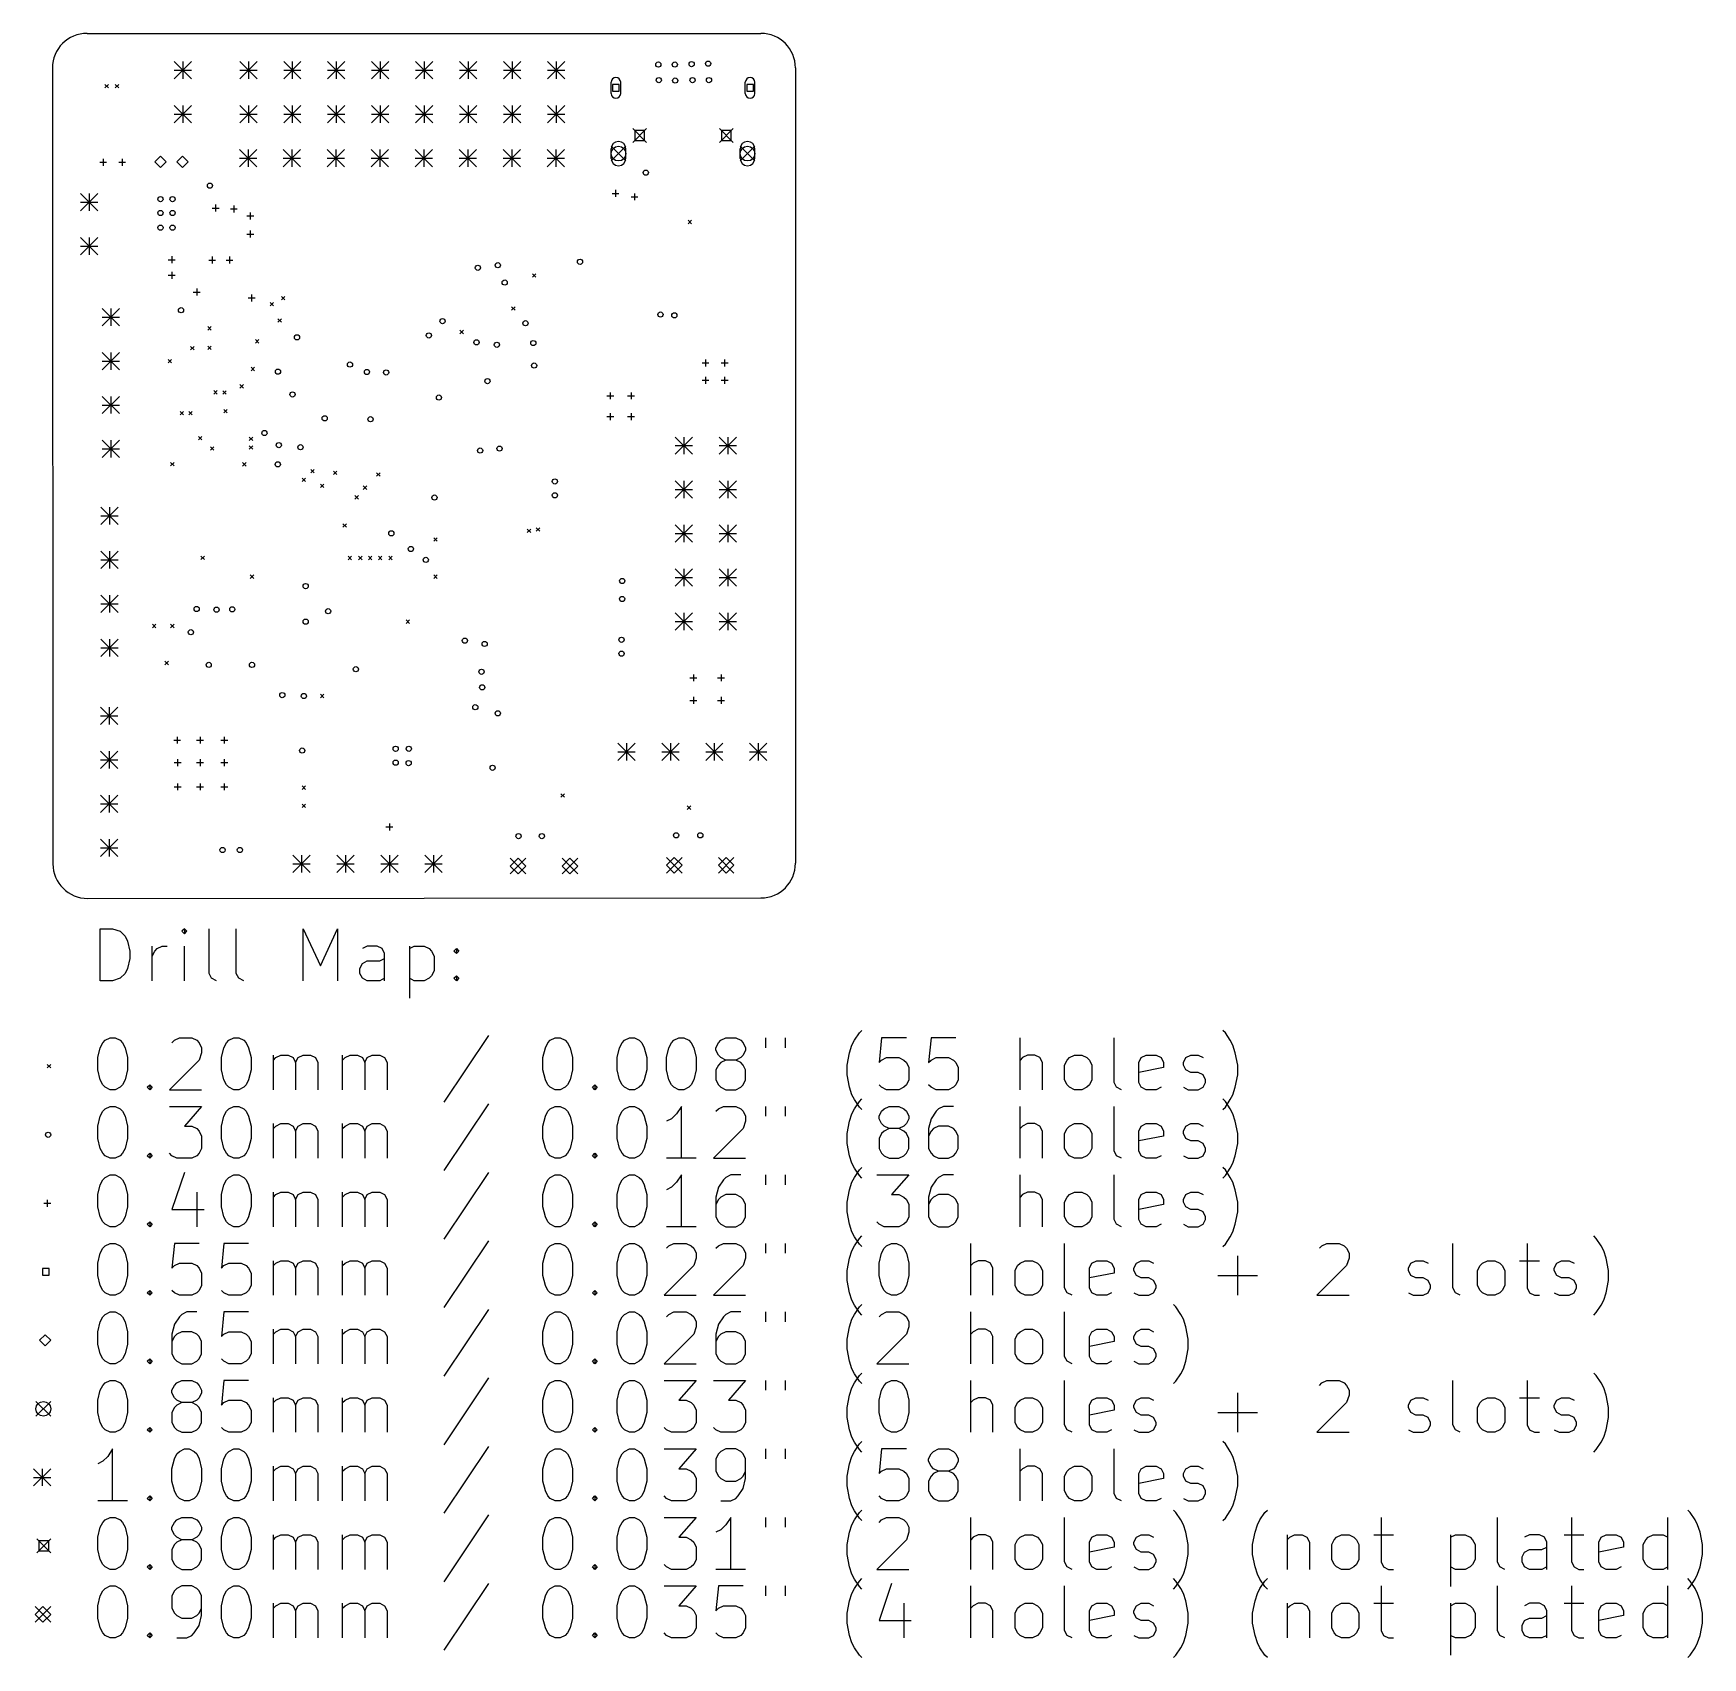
# Model space of a CAD drawing. Extents: x 116.5 to 212.9, y -168.2 to -74.3.
import ezdxf

# ---------------------------------------------------------------- set-up
doc = ezdxf.new("R2010")
doc.units = 0
doc.layers.add('BLACK', color=7, linetype='CONTINUOUS')

msp = doc.modelspace()

# ---------------------------------------------------------------- linework, layer by layer
at = {"layer": 'BLACK', "linetype": 'CONTINUOUS'}
for p, q in [((119.57, -74.35), (158.5, -74.35)), ((124.6, -75.985), (125.6, -76.985)), ((125.6, -75.985), (124.6, -76.985)), ((125.1, -75.985), (125.1, -76.985)), ((128.39, -75.98), (129.39, -76.98)), ((129.39, -75.98), (128.39, -76.98)), ((128.89, -75.98), (128.89, -76.98)), ((130.93, -75.98), (131.93, -76.98)), ((131.93, -75.98), (130.93, -76.98)), ((131.43, -75.98), (131.43, -76.98)), ((133.47, -75.98), (134.47, -76.98)), ((134.47, -75.98), (133.47, -76.98)), ((133.97, -75.98), (133.97, -76.98)), ((136.01, -75.98), (137.01, -76.98)), ((137.01, -75.98), (136.01, -76.98)), ((136.51, -75.98), (136.51, -76.98)), ((138.55, -75.98), (139.55, -76.98)), ((139.55, -75.98), (138.55, -76.98)), ((139.05, -75.98), (139.05, -76.98)), ((141.09, -75.98), (142.09, -76.98)), ((142.09, -75.98), (141.09, -76.98)), ((141.59, -75.98), (141.59, -76.98)), ((143.63, -75.98), (144.63, -76.98)), ((144.63, -75.98), (143.63, -76.98)), ((144.13, -75.98), (144.13, -76.98)), ((146.17, -75.98), (147.17, -76.98)), ((147.17, -75.98), (146.17, -76.98)), ((146.67, -75.98), (146.67, -76.98)), ((117.57, -76.35), (117.6, -122.35)), ((124.6, -76.485), (125.6, -76.485)), ((128.39, -76.48), (129.39, -76.48)), ((130.93, -76.48), (131.93, -76.48)), ((133.47, -76.48), (134.47, -76.48)), ((136.01, -76.48), (137.01, -76.48)), ((138.55, -76.48), (139.55, -76.48)), ((141.09, -76.48), (142.09, -76.48)), ((143.63, -76.48), (144.63, -76.48)), ((146.17, -76.48), (147.17, -76.48)), ((160.5, -76.35), (160.5, -122.32)), ((120.6, -77.3), (120.8, -77.5)), ((120.8, -77.3), (120.6, -77.5)), ((121.2, -77.3), (121.4, -77.5)), ((121.4, -77.3), (121.2, -77.5)), ((149.85, -77.825), (149.85, -77.175)), ((150.319, -77.305), (149.931, -77.305)), ((149.931, -77.305), (149.931, -77.695)), ((149.931, -77.695), (150.319, -77.695)), ((150.319, -77.695), (150.319, -77.305)), ((150.4, -77.825), (150.4, -77.175)), ((157.6, -77.825), (157.6, -77.175)), ((158.069, -77.305), (157.681, -77.305)), ((157.681, -77.305), (157.681, -77.695)), ((157.681, -77.695), (158.069, -77.695)), ((158.069, -77.695), (158.069, -77.305)), ((158.15, -77.825), (158.15, -77.175)), ((124.6, -78.525), (125.6, -79.525)), ((125.6, -78.525), (124.6, -79.525)), ((124.6, -79.025), (125.6, -79.025)), ((125.1, -78.525), (125.1, -79.525)), ((128.39, -78.52), (129.39, -79.52)), ((129.39, -78.52), (128.39, -79.52)), ((128.39, -79.02), (129.39, -79.02)), ((128.89, -78.52), (128.89, -79.52)), ((130.93, -78.52), (131.93, -79.52)), ((131.93, -78.52), (130.93, -79.52)), ((130.93, -79.02), (131.93, -79.02)), ((131.43, -78.52), (131.43, -79.52)), ((133.47, -78.52), (134.47, -79.52)), ((134.47, -78.52), (133.47, -79.52)), ((133.47, -79.02), (134.47, -79.02)), ((133.97, -78.52), (133.97, -79.52)), ((136.01, -78.52), (137.01, -79.52)), ((137.01, -78.52), (136.01, -79.52)), ((136.01, -79.02), (137.01, -79.02)), ((136.51, -78.52), (136.51, -79.52)), ((138.55, -78.52), (139.55, -79.52)), ((139.55, -78.52), (138.55, -79.52)), ((138.55, -79.02), (139.55, -79.02)), ((139.05, -78.52), (139.05, -79.52)), ((141.09, -78.52), (142.09, -79.52)), ((142.09, -78.52), (141.09, -79.52)), ((141.09, -79.02), (142.09, -79.02)), ((141.59, -78.52), (141.59, -79.52)), ((143.63, -78.52), (144.63, -79.52)), ((144.63, -78.52), (143.63, -79.52)), ((143.63, -79.02), (144.63, -79.02)), ((144.13, -78.52), (144.13, -79.52)), ((146.17, -78.52), (147.17, -79.52)), ((147.17, -78.52), (146.17, -79.52)), ((146.17, -79.02), (147.17, -79.02)), ((146.67, -78.52), (146.67, -79.52)), ((151.1, -79.85), (151.9, -80.65)), ((151.9, -79.85), (151.1, -80.65)), ((151.783, -79.967), (151.217, -79.967)), ((151.217, -79.967), (151.217, -80.533)), ((151.783, -80.533), (151.783, -79.967)), ((156.1, -79.85), (156.9, -80.65)), ((156.9, -79.85), (156.1, -80.65)), ((156.783, -79.967), (156.217, -79.967)), ((156.217, -79.967), (156.217, -80.533)), ((156.783, -80.533), (156.783, -79.967)), ((149.85, -80.875), (150.7, -81.725)), ((150.7, -80.875), (149.85, -81.725)), ((151.217, -80.533), (151.783, -80.533)), ((156.217, -80.533), (156.783, -80.533)), ((157.3, -80.875), (158.15, -81.725)), ((158.15, -80.875), (157.3, -81.725)), ((120.3, -81.8), (120.7, -81.8)), ((120.5, -81.6), (120.5, -82)), ((121.4, -81.8), (121.8, -81.8)), ((121.6, -81.6), (121.6, -82)), ((123.81, -81.445), (123.485, -81.77)), ((123.485, -81.77), (123.81, -82.095)), ((124.135, -81.77), (123.81, -81.445)), ((123.81, -82.095), (124.135, -81.77)), ((125.08, -81.445), (124.755, -81.77)), ((124.755, -81.77), (125.08, -82.095)), ((125.405, -81.77), (125.08, -81.445)), ((125.08, -82.095), (125.405, -81.77)), ((128.37, -81.06), (129.37, -82.06)), ((129.37, -81.06), (128.37, -82.06)), ((128.37, -81.56), (129.37, -81.56)), ((128.87, -81.06), (128.87, -82.06)), ((130.91, -81.06), (131.91, -82.06)), ((131.91, -81.06), (130.91, -82.06)), ((130.91, -81.56), (131.91, -81.56)), ((131.41, -81.06), (131.41, -82.06)), ((133.45, -81.06), (134.45, -82.06)), ((134.45, -81.06), (133.45, -82.06)), ((133.45, -81.56), (134.45, -81.56)), ((133.95, -81.06), (133.95, -82.06)), ((135.99, -81.06), (136.99, -82.06)), ((136.99, -81.06), (135.99, -82.06)), ((135.99, -81.56), (136.99, -81.56)), ((136.49, -81.06), (136.49, -82.06)), ((138.53, -81.06), (139.53, -82.06)), ((139.53, -81.06), (138.53, -82.06)), ((138.53, -81.56), (139.53, -81.56)), ((139.03, -81.06), (139.03, -82.06)), ((141.07, -81.06), (142.07, -82.06)), ((142.07, -81.06), (141.07, -82.06)), ((141.07, -81.56), (142.07, -81.56)), ((141.57, -81.06), (141.57, -82.06)), ((143.61, -81.06), (144.61, -82.06)), ((144.61, -81.06), (143.61, -82.06)), ((143.61, -81.56), (144.61, -81.56)), ((144.11, -81.06), (144.11, -82.06)), ((146.15, -81.06), (147.15, -82.06)), ((147.15, -81.06), (146.15, -82.06)), ((146.15, -81.56), (147.15, -81.56)), ((146.65, -81.06), (146.65, -82.06)), ((149.85, -81.575), (149.85, -81.025)), ((150.7, -81.575), (150.7, -81.025)), ((157.3, -81.575), (157.3, -81.025)), ((158.15, -81.575), (158.15, -81.025)), ((119.2, -83.61), (120.2, -84.61)), ((120.2, -83.61), (119.2, -84.61)), ((119.7, -83.61), (119.7, -84.61)), ((149.9, -83.6), (150.3, -83.6)), ((150.1, -83.4), (150.1, -83.8)), ((151, -83.8), (151.4, -83.8)), ((151.2, -83.6), (151.2, -84)), ((119.2, -84.11), (120.2, -84.11)), ((126.8, -84.45), (127.2, -84.45)), ((127, -84.25), (127, -84.65)), ((127.85, -84.5), (128.25, -84.5)), ((128.05, -84.3), (128.05, -84.7)), ((129, -84.7), (129, -85.1)), ((128.8, -84.9), (129.2, -84.9)), ((129, -85.75), (129, -86.15)), ((154.3, -85.15), (154.5, -85.35)), ((154.5, -85.15), (154.3, -85.35)), ((119.2, -86.15), (120.2, -87.15)), ((120.2, -86.15), (119.2, -87.15)), ((119.2, -86.65), (120.2, -86.65)), ((119.7, -86.15), (119.7, -87.15)), ((128.8, -85.95), (129.2, -85.95)), ((124.26, -87.43), (124.66, -87.43)), ((124.46, -87.23), (124.46, -87.63)), ((126.6, -87.45), (127, -87.45)), ((126.8, -87.25), (126.8, -87.65)), ((127.6, -87.45), (128, -87.45)), ((127.8, -87.25), (127.8, -87.65)), ((124.26, -88.33), (124.66, -88.33)), ((124.46, -88.13), (124.46, -88.53)), ((145.3, -88.25), (145.5, -88.45)), ((145.5, -88.25), (145.3, -88.45)), ((125.71, -89.3), (126.11, -89.3)), ((125.91, -89.1), (125.91, -89.5)), ((128.88, -89.64), (129.28, -89.64)), ((129.08, -89.44), (129.08, -89.84)), ((130.8, -89.55), (131, -89.75)), ((131, -89.55), (130.8, -89.75)), ((120.44, -90.25), (121.44, -91.25)), ((121.44, -90.25), (120.44, -91.25)), ((120.94, -90.25), (120.94, -91.25)), ((130.15, -89.9), (130.35, -90.1)), ((130.35, -89.9), (130.15, -90.1)), ((144.1, -90.15), (144.3, -90.35)), ((144.3, -90.15), (144.1, -90.35)), ((120.44, -90.75), (121.44, -90.75)), ((126.55, -91.3), (126.75, -91.5)), ((126.75, -91.3), (126.55, -91.5)), ((130.6, -90.85), (130.8, -91.05)), ((130.8, -90.85), (130.6, -91.05)), ((141.11, -91.51), (141.31, -91.71)), ((141.31, -91.51), (141.11, -91.71)), ((125.55, -92.45), (125.75, -92.65)), ((125.75, -92.45), (125.55, -92.65)), ((126.55, -92.43), (126.75, -92.63)), ((126.75, -92.43), (126.55, -92.63)), ((129.3, -92.05), (129.5, -92.25)), ((129.5, -92.05), (129.3, -92.25)), ((120.44, -92.79), (121.44, -93.79)), ((121.44, -92.79), (120.44, -93.79)), ((120.44, -93.29), (121.44, -93.29)), ((120.94, -92.79), (120.94, -93.79)), ((124.25, -93.2), (124.45, -93.4)), ((124.45, -93.2), (124.25, -93.4)), ((155.1, -93.4), (155.5, -93.4)), ((155.3, -93.2), (155.3, -93.6)), ((156.2, -93.4), (156.6, -93.4)), ((156.4, -93.2), (156.4, -93.6)), ((129.05, -93.65), (129.25, -93.85)), ((129.25, -93.65), (129.05, -93.85)), ((155.1, -94.4), (155.5, -94.4)), ((155.3, -94.2), (155.3, -94.6)), ((156.2, -94.4), (156.6, -94.4)), ((156.4, -94.2), (156.4, -94.6)), ((120.44, -95.33), (121.44, -96.33)), ((121.44, -95.33), (120.44, -96.33)), ((120.94, -95.33), (120.94, -96.33)), ((126.89, -95), (127.09, -95.2)), ((127.09, -95), (126.89, -95.2)), ((127.41, -95.01), (127.61, -95.21)), ((127.61, -95.01), (127.41, -95.21)), ((128.4, -94.65), (128.6, -94.85)), ((128.6, -94.65), (128.4, -94.85)), ((149.6, -95.3), (150, -95.3)), ((149.8, -95.1), (149.8, -95.5)), ((150.8, -95.3), (151.2, -95.3)), ((151, -95.1), (151, -95.5)), ((120.44, -95.83), (121.44, -95.83)), ((124.95, -96.2), (125.15, -96.4)), ((125.15, -96.2), (124.95, -96.4)), ((125.45, -96.2), (125.65, -96.4)), ((125.65, -96.2), (125.45, -96.4)), ((127.47, -96.09), (127.67, -96.29)), ((127.67, -96.09), (127.47, -96.29)), ((149.8, -96.3), (149.8, -96.7)), ((151, -96.3), (151, -96.7)), ((149.6, -96.5), (150, -96.5)), ((150.8, -96.5), (151.2, -96.5)), ((120.44, -97.87), (121.44, -98.87)), ((121.44, -97.87), (120.44, -98.87)), ((120.94, -97.87), (120.94, -98.87)), ((126, -97.65), (126.2, -97.85)), ((126.2, -97.65), (126, -97.85)), ((126.7, -98.24), (126.9, -98.44)), ((126.9, -98.24), (126.7, -98.44)), ((128.94, -97.69), (129.14, -97.89)), ((129.14, -97.69), (128.94, -97.89)), ((128.94, -98.19), (129.14, -98.39)), ((129.14, -98.19), (128.94, -98.39)), ((153.55, -97.68), (154.55, -98.68)), ((154.55, -97.68), (153.55, -98.68)), ((153.55, -98.18), (154.55, -98.18)), ((154.05, -97.68), (154.05, -98.68)), ((156.09, -97.68), (157.09, -98.68)), ((157.09, -97.68), (156.09, -98.68)), ((156.09, -98.18), (157.09, -98.18)), ((156.59, -97.68), (156.59, -98.68)), ((120.44, -98.37), (121.44, -98.37)), ((124.4, -99.15), (124.6, -99.35)), ((124.6, -99.15), (124.4, -99.35)), ((128.56, -99.16), (128.76, -99.36)), ((128.76, -99.16), (128.56, -99.36)), ((132, -100.05), (132.2, -100.25)), ((132.2, -100.05), (132, -100.25)), ((132.5, -99.55), (132.7, -99.75)), ((132.7, -99.55), (132.5, -99.75)), ((133.8, -99.65), (134, -99.85)), ((134, -99.65), (133.8, -99.85)), ((136.3, -99.75), (136.5, -99.95)), ((136.5, -99.75), (136.3, -99.95)), ((153.55, -100.22), (154.55, -101.22)), ((154.55, -100.22), (153.55, -101.22)), ((154.05, -100.22), (154.05, -101.22)), ((156.09, -100.22), (157.09, -101.22)), ((157.09, -100.22), (156.09, -101.22)), ((156.59, -100.22), (156.59, -101.22)), ((133.05, -100.4), (133.25, -100.6)), ((133.25, -100.4), (133.05, -100.6)), ((135.05, -101.07), (135.25, -101.27)), ((135.25, -101.07), (135.05, -101.27)), ((135.53, -100.51), (135.73, -100.71)), ((135.73, -100.51), (135.53, -100.71)), ((153.55, -100.72), (154.55, -100.72)), ((156.09, -100.72), (157.09, -100.72)), ((120.37, -101.74), (121.37, -102.74)), ((121.37, -101.74), (120.37, -102.74)), ((120.87, -101.74), (120.87, -102.74)), ((120.37, -102.24), (121.37, -102.24)), ((134.35, -102.7), (134.55, -102.9)), ((134.55, -102.7), (134.35, -102.9)), ((145, -103), (145.2, -103.2)), ((145.2, -103), (145, -103.2)), ((145.52, -102.93), (145.72, -103.13)), ((145.72, -102.93), (145.52, -103.13)), ((153.55, -102.76), (154.55, -103.76)), ((154.55, -102.76), (153.55, -103.76)), ((154.05, -102.76), (154.05, -103.76)), ((156.09, -102.76), (157.09, -103.76)), ((157.09, -102.76), (156.09, -103.76)), ((156.59, -102.76), (156.59, -103.76)), ((139.6, -103.5), (139.8, -103.7)), ((139.8, -103.5), (139.6, -103.7)), ((153.55, -103.26), (154.55, -103.26)), ((156.09, -103.26), (157.09, -103.26)), ((120.37, -104.28), (121.37, -105.28)), ((121.37, -104.28), (120.37, -105.28)), ((120.37, -104.78), (121.37, -104.78)), ((120.87, -104.28), (120.87, -105.28)), ((126.15, -104.56), (126.35, -104.76)), ((126.35, -104.56), (126.15, -104.76)), ((134.65, -104.57), (134.85, -104.77)), ((134.85, -104.57), (134.65, -104.77)), ((135.26, -104.575), (135.46, -104.775)), ((135.46, -104.575), (135.26, -104.775)), ((135.825, -104.575), (136.025, -104.775)), ((136.025, -104.575), (135.825, -104.775)), ((136.4, -104.575), (136.6, -104.775)), ((136.6, -104.575), (136.4, -104.775)), ((137, -104.575), (137.2, -104.775)), ((137.2, -104.575), (137, -104.775)), ((129, -105.65), (129.2, -105.85)), ((129.2, -105.65), (129, -105.85)), ((139.6, -105.65), (139.8, -105.85)), ((139.8, -105.65), (139.6, -105.85)), ((153.55, -105.3), (154.55, -106.3)), ((154.55, -105.3), (153.55, -106.3)), ((153.55, -105.8), (154.55, -105.8)), ((154.05, -105.3), (154.05, -106.3)), ((156.09, -105.3), (157.09, -106.3)), ((157.09, -105.3), (156.09, -106.3)), ((156.09, -105.8), (157.09, -105.8)), ((156.59, -105.3), (156.59, -106.3)), ((120.37, -106.82), (121.37, -107.82)), ((121.37, -106.82), (120.37, -107.82)), ((120.87, -106.82), (120.87, -107.82)), ((120.37, -107.32), (121.37, -107.32)), ((153.55, -107.84), (154.55, -108.84)), ((154.55, -107.84), (153.55, -108.84)), ((154.05, -107.84), (154.05, -108.84)), ((156.09, -107.84), (157.09, -108.84)), ((157.09, -107.84), (156.09, -108.84)), ((156.59, -107.84), (156.59, -108.84)), ((123.35, -108.5), (123.55, -108.7)), ((123.55, -108.5), (123.35, -108.7)), ((124.4, -108.5), (124.6, -108.7)), ((124.6, -108.5), (124.4, -108.7)), ((138, -108.25), (138.2, -108.45)), ((138.2, -108.25), (138, -108.45)), ((153.55, -108.34), (154.55, -108.34)), ((156.09, -108.34), (157.09, -108.34)), ((120.37, -109.36), (121.37, -110.36)), ((121.37, -109.36), (120.37, -110.36)), ((120.37, -109.86), (121.37, -109.86)), ((120.87, -109.36), (120.87, -110.36)), ((124.07, -110.64), (124.27, -110.84)), ((124.27, -110.64), (124.07, -110.84)), ((154.4, -111.6), (154.8, -111.6)), ((154.6, -111.4), (154.6, -111.8)), ((156, -111.6), (156.4, -111.6)), ((156.2, -111.4), (156.2, -111.8)), ((133.05, -112.55), (133.25, -112.75)), ((133.25, -112.55), (133.05, -112.75)), ((154.6, -112.7), (154.6, -113.1)), ((156.2, -112.7), (156.2, -113.1)), ((120.34, -113.3), (121.34, -114.3)), ((121.34, -113.3), (120.34, -114.3)), ((120.84, -113.3), (120.84, -114.3)), ((154.4, -112.9), (154.8, -112.9)), ((156, -112.9), (156.4, -112.9)), ((120.34, -113.8), (121.34, -113.8)), ((124.575, -115.2), (124.975, -115.2)), ((124.775, -115), (124.775, -115.4)), ((125.9, -115.2), (126.3, -115.2)), ((126.1, -115), (126.1, -115.4)), ((127.3, -115.2), (127.7, -115.2)), ((127.5, -115), (127.5, -115.4)), ((150.23, -115.38), (151.23, -116.38)), ((151.23, -115.38), (150.23, -116.38)), ((150.73, -115.38), (150.73, -116.38)), ((152.77, -115.38), (153.77, -116.38)), ((153.77, -115.38), (152.77, -116.38)), ((153.27, -115.38), (153.27, -116.38)), ((155.31, -115.38), (156.31, -116.38)), ((156.31, -115.38), (155.31, -116.38)), ((155.81, -115.38), (155.81, -116.38)), ((157.85, -115.38), (158.85, -116.38)), ((158.85, -115.38), (157.85, -116.38)), ((158.35, -115.38), (158.35, -116.38)), ((120.34, -115.84), (121.34, -116.84)), ((121.34, -115.84), (120.34, -116.84)), ((120.34, -116.34), (121.34, -116.34)), ((120.84, -115.84), (120.84, -116.84)), ((124.6, -116.5), (125, -116.5)), ((124.8, -116.3), (124.8, -116.7)), ((125.9, -116.5), (126.3, -116.5)), ((126.1, -116.3), (126.1, -116.7)), ((127.3, -116.5), (127.7, -116.5)), ((127.5, -116.3), (127.5, -116.7)), ((150.23, -115.88), (151.23, -115.88)), ((152.77, -115.88), (153.77, -115.88)), ((155.31, -115.88), (156.31, -115.88)), ((157.85, -115.88), (158.85, -115.88)), ((120.34, -118.38), (121.34, -119.38)), ((121.34, -118.38), (120.34, -119.38)), ((120.84, -118.38), (120.84, -119.38)), ((124.6, -117.9), (125, -117.9)), ((124.8, -117.7), (124.8, -118.1)), ((125.9, -117.9), (126.3, -117.9)), ((126.1, -117.7), (126.1, -118.1)), ((127.3, -117.9), (127.7, -117.9)), ((127.5, -117.7), (127.5, -118.1)), ((132, -117.85), (132.2, -118.05)), ((132.2, -117.85), (132, -118.05)), ((146.95, -118.3), (147.15, -118.5)), ((147.15, -118.3), (146.95, -118.5)), ((120.34, -118.88), (121.34, -118.88)), ((132, -118.9), (132.2, -119.1)), ((132.2, -118.9), (132, -119.1)), ((154.25, -119), (154.45, -119.2)), ((154.45, -119), (154.25, -119.2)), ((136.84, -120.22), (137.24, -120.22)), ((137.04, -120.02), (137.04, -120.42)), ((120.34, -120.92), (121.34, -121.92)), ((121.34, -120.92), (120.34, -121.92)), ((120.34, -121.42), (121.34, -121.42)), ((120.84, -120.92), (120.84, -121.92)), ((131.46, -121.85), (132.46, -122.85)), ((132.46, -121.85), (131.46, -122.85)), ((131.46, -122.35), (132.46, -122.35)), ((131.96, -121.85), (131.96, -122.85)), ((134, -121.85), (135, -122.85)), ((135, -121.85), (134, -122.85)), ((134, -122.35), (135, -122.35)), ((134.5, -121.85), (134.5, -122.85)), ((136.54, -121.85), (137.54, -122.85)), ((137.54, -121.85), (136.54, -122.85)), ((136.54, -122.35), (137.54, -122.35)), ((137.04, -121.85), (137.04, -122.85)), ((139.08, -121.85), (140.08, -122.85)), ((140.08, -121.85), (139.08, -122.85)), ((139.08, -122.35), (140.08, -122.35)), ((139.58, -121.85), (139.58, -122.85)), ((144.02, -122.03), (144.92, -122.93)), ((144.92, -122.03), (144.02, -122.93)), ((144.47, -122.03), (144.02, -122.48)), ((144.92, -122.48), (144.47, -122.03)), ((147.02, -122.03), (147.92, -122.93)), ((147.92, -122.03), (147.02, -122.93)), ((147.47, -122.03), (147.02, -122.48)), ((147.92, -122.48), (147.47, -122.03)), ((153.045, -121.985), (153.945, -122.885)), ((153.945, -121.985), (153.045, -122.885)), ((153.495, -121.985), (153.045, -122.435)), ((153.045, -122.435), (153.495, -122.885)), ((153.945, -122.435), (153.495, -121.985)), ((153.495, -122.885), (153.945, -122.435)), ((156.045, -121.985), (156.945, -122.885)), ((156.945, -121.985), (156.045, -122.885)), ((156.495, -121.985), (156.045, -122.435)), ((156.045, -122.435), (156.495, -122.885)), ((156.945, -122.435), (156.495, -121.985)), ((156.495, -122.885), (156.945, -122.435)), ((144.02, -122.48), (144.47, -122.93)), ((144.47, -122.93), (144.92, -122.48)), ((147.02, -122.48), (147.47, -122.93)), ((147.47, -122.93), (147.92, -122.48)), ((119.6, -124.35), (158.5, -124.32)), ((120.334, -129.107), (120.334, -126.107)), ((120.334, -126.107), (121.049, -126.107)), ((121.049, -126.107), (121.477, -126.25)), ((121.477, -126.25), (121.763, -126.536)), ((125.191, -126.107), (125.049, -126.25)), ((125.049, -126.25), (125.191, -126.393)), ((125.334, -126.25), (125.191, -126.107)), ((125.191, -126.107), (125.191, -126.393)), ((125.191, -126.393), (125.334, -126.25)), ((126.62, -128.679), (126.62, -126.107)), ((128.191, -128.679), (128.191, -126.107)), ((132.049, -129.107), (132.049, -126.107)), ((132.049, -126.107), (133.049, -128.25)), ((133.049, -128.25), (134.049, -126.107)), ((134.049, -126.107), (134.049, -129.107)), ((121.763, -126.536), (121.906, -126.821)), ((121.906, -126.821), (122.049, -127.393)), ((123.334, -129.107), (123.334, -127.107)), ((123.477, -127.393), (123.62, -127.25)), ((123.62, -127.25), (123.906, -127.107)), ((123.906, -127.107), (124.191, -127.107)), ((125.191, -129.107), (125.191, -127.107)), ((135.763, -127.107), (135.477, -127.25)), ((136.334, -127.107), (135.763, -127.107)), ((136.62, -127.25), (136.334, -127.107)), ((136.763, -127.536), (136.62, -127.25)), ((138.191, -127.107), (138.191, -130.107)), ((138.191, -127.25), (138.477, -127.107)), ((138.477, -127.107), (139.049, -127.107)), ((139.049, -127.107), (139.334, -127.25)), ((139.334, -127.25), (139.477, -127.393)), ((140.763, -127.393), (140.906, -127.25)), ((140.906, -127.25), (141.049, -127.393)), ((140.906, -127.25), (140.906, -127.536)), ((122.049, -127.821), (121.906, -128.393)), ((122.049, -127.393), (122.049, -127.821)), ((123.334, -127.679), (123.477, -127.393)), ((135.334, -128.393), (135.477, -128.107)), ((135.477, -128.107), (135.763, -127.964)), ((135.763, -127.964), (136.477, -127.964)), ((136.477, -127.964), (136.763, -127.821)), ((136.763, -129.107), (136.763, -127.536)), ((139.477, -127.393), (139.62, -127.679)), ((139.62, -127.679), (139.62, -128.536)), ((140.906, -127.536), (140.763, -127.393)), ((141.049, -127.393), (140.906, -127.536)), ((121.049, -129.107), (120.334, -129.107)), ((121.477, -128.964), (121.049, -129.107)), ((121.763, -128.679), (121.477, -128.964)), ((121.906, -128.393), (121.763, -128.679)), ((126.763, -128.964), (126.62, -128.679)), ((127.049, -129.107), (126.763, -128.964)), ((128.334, -128.964), (128.191, -128.679)), ((128.62, -129.107), (128.334, -128.964)), ((135.334, -128.679), (135.334, -128.393)), ((135.477, -128.964), (135.334, -128.679)), ((135.763, -129.107), (135.477, -128.964)), ((136.477, -129.107), (135.763, -129.107)), ((136.763, -128.964), (136.477, -129.107)), ((138.477, -129.107), (138.191, -128.964)), ((139.049, -129.107), (138.477, -129.107)), ((139.334, -128.964), (139.049, -129.107)), ((139.477, -128.821), (139.334, -128.964)), ((139.62, -128.536), (139.477, -128.821)), ((140.763, -128.964), (140.906, -128.821)), ((140.906, -129.107), (140.763, -128.964)), ((140.906, -128.821), (141.049, -128.964)), ((140.906, -128.821), (140.906, -129.107)), ((141.049, -128.964), (140.906, -129.107)), ((164.191, -132.121), (164.334, -131.979)), ((185.334, -132.121), (185.191, -131.979)), ((120.191, -133.55), (120.334, -132.979)), ((120.334, -132.979), (120.477, -132.693)), ((120.477, -132.693), (120.62, -132.55)), ((120.62, -132.55), (120.906, -132.407)), ((120.906, -132.407), (121.191, -132.407)), ((121.191, -132.407), (121.477, -132.55)), ((121.477, -132.55), (121.62, -132.693)), ((121.62, -132.693), (121.763, -132.979)), ((121.763, -132.979), (121.906, -133.55)), ((124.477, -132.693), (124.62, -132.55)), ((124.62, -132.55), (124.906, -132.407)), ((124.906, -132.407), (125.62, -132.407)), ((125.62, -132.407), (125.906, -132.55)), ((125.906, -132.55), (126.049, -132.693)), ((126.049, -132.693), (126.191, -132.979)), ((126.191, -132.979), (126.191, -133.264)), ((127.334, -133.55), (127.477, -132.979)), ((127.477, -132.979), (127.62, -132.693)), ((127.62, -132.693), (127.763, -132.55)), ((127.763, -132.55), (128.049, -132.407)), ((128.049, -132.407), (128.334, -132.407)), ((128.334, -132.407), (128.62, -132.55)), ((128.62, -132.55), (128.763, -132.693)), ((128.763, -132.693), (128.906, -132.979)), ((128.906, -132.979), (129.049, -133.55)), ((142.763, -132.264), (140.191, -136.121)), ((145.906, -133.55), (146.049, -132.979)), ((146.049, -132.979), (146.191, -132.693)), ((146.191, -132.693), (146.334, -132.55)), ((146.334, -132.55), (146.62, -132.407)), ((146.62, -132.407), (146.906, -132.407)), ((146.906, -132.407), (147.191, -132.55)), ((147.191, -132.55), (147.334, -132.693)), ((147.334, -132.693), (147.477, -132.979)), ((147.477, -132.979), (147.62, -133.55)), ((150.191, -133.55), (150.334, -132.979)), ((150.334, -132.979), (150.477, -132.693)), ((150.477, -132.693), (150.62, -132.55)), ((150.62, -132.55), (150.906, -132.407)), ((150.906, -132.407), (151.191, -132.407)), ((151.191, -132.407), (151.477, -132.55)), ((151.477, -132.55), (151.62, -132.693)), ((151.62, -132.693), (151.763, -132.979)), ((151.763, -132.979), (151.906, -133.55)), ((153.049, -133.55), (153.191, -132.979)), ((153.191, -132.979), (153.334, -132.693)), ((153.334, -132.693), (153.477, -132.55)), ((153.477, -132.55), (153.763, -132.407)), ((153.763, -132.407), (154.049, -132.407)), ((154.049, -132.407), (154.334, -132.55)), ((154.334, -132.55), (154.477, -132.693)), ((154.477, -132.693), (154.62, -132.979)), ((154.62, -132.979), (154.763, -133.55)), ((155.906, -132.979), (156.049, -132.693)), ((155.906, -133.121), (155.906, -132.979)), ((156.049, -132.693), (156.191, -132.55)), ((156.191, -132.55), (156.477, -132.407)), ((156.477, -132.407), (157.049, -132.407)), ((157.049, -132.407), (157.334, -132.55)), ((157.334, -132.55), (157.477, -132.693)), ((157.477, -132.693), (157.62, -132.979)), ((157.62, -132.979), (157.62, -133.121)), ((158.763, -132.407), (158.763, -132.979)), ((159.906, -132.407), (159.906, -132.979)), ((163.62, -133.264), (163.763, -132.836)), ((163.763, -132.836), (163.906, -132.55)), ((163.906, -132.55), (164.191, -132.121)), ((165.477, -132.407), (165.334, -133.836)), ((166.906, -132.407), (165.477, -132.407)), ((168.334, -132.407), (168.191, -133.836)), ((169.763, -132.407), (168.334, -132.407)), ((173.477, -135.407), (173.477, -132.407)), ((178.906, -134.979), (178.906, -132.407)), ((185.62, -132.55), (185.334, -132.121)), ((185.763, -132.836), (185.62, -132.55)), ((185.906, -133.264), (185.763, -132.836)), ((117.27, -133.95), (117.47, -134.15)), ((117.47, -133.95), (117.27, -134.15)), ((120.191, -134.264), (120.191, -133.55)), ((121.906, -133.55), (121.906, -134.264)), ((126.049, -133.693), (124.334, -135.407)), ((126.191, -133.264), (126.049, -133.693)), ((127.334, -134.264), (127.334, -133.55)), ((129.049, -133.55), (129.049, -134.264)), ((130.334, -135.407), (130.334, -133.407)), ((130.334, -133.693), (130.477, -133.55)), ((130.477, -133.55), (130.763, -133.407)), ((130.763, -133.407), (131.191, -133.407)), ((131.191, -133.407), (131.477, -133.55)), ((131.477, -133.55), (131.62, -133.836)), ((131.62, -133.836), (131.763, -133.55)), ((131.62, -133.836), (131.62, -135.407)), ((131.763, -133.55), (132.049, -133.407)), ((132.049, -133.407), (132.477, -133.407)), ((132.477, -133.407), (132.763, -133.55)), ((132.763, -133.55), (132.906, -133.836)), ((132.906, -133.836), (132.906, -135.407)), ((134.334, -135.407), (134.334, -133.407)), ((134.334, -133.693), (134.477, -133.55)), ((134.477, -133.55), (134.763, -133.407)), ((134.763, -133.407), (135.191, -133.407)), ((135.191, -133.407), (135.477, -133.55)), ((135.477, -133.55), (135.62, -133.836)), ((135.62, -133.836), (135.763, -133.55)), ((135.62, -133.836), (135.62, -135.407)), ((135.763, -133.55), (136.049, -133.407)), ((136.049, -133.407), (136.477, -133.407)), ((136.477, -133.407), (136.763, -133.55)), ((136.763, -133.55), (136.906, -133.836)), ((136.906, -133.836), (136.906, -135.407)), ((145.906, -134.264), (145.906, -133.55)), ((147.62, -133.55), (147.62, -134.264)), ((150.191, -134.264), (150.191, -133.55)), ((151.906, -133.55), (151.906, -134.264)), ((153.049, -134.264), (153.049, -133.55)), ((154.763, -133.55), (154.763, -134.264)), ((156.049, -133.407), (155.906, -133.121)), ((156.049, -133.979), (155.906, -134.264)), ((156.191, -133.55), (156.049, -133.407)), ((156.191, -133.836), (156.049, -133.979)), ((156.477, -133.693), (156.191, -133.55)), ((156.477, -133.693), (156.191, -133.836)), ((157.049, -133.693), (156.477, -133.693)), ((157.334, -133.55), (157.049, -133.693)), ((157.334, -133.836), (157.049, -133.693)), ((157.477, -133.407), (157.334, -133.55)), ((157.477, -133.979), (157.334, -133.836)), ((157.62, -133.121), (157.477, -133.407)), ((157.62, -134.264), (157.477, -133.979)), ((163.477, -133.979), (163.62, -133.264)), ((163.477, -134.55), (163.477, -133.979)), ((165.334, -133.836), (165.477, -133.693)), ((165.477, -133.693), (165.763, -133.55)), ((165.763, -133.55), (166.477, -133.55)), ((166.477, -133.55), (166.763, -133.693)), ((166.763, -133.693), (166.906, -133.836)), ((166.906, -133.836), (167.049, -134.121)), ((168.191, -133.836), (168.334, -133.693)), ((168.334, -133.693), (168.62, -133.55)), ((168.62, -133.55), (169.334, -133.55)), ((169.334, -133.55), (169.62, -133.693)), ((169.62, -133.693), (169.763, -133.836)), ((169.763, -133.836), (169.906, -134.121)), ((173.62, -133.55), (173.477, -133.693)), ((173.906, -133.407), (173.62, -133.55)), ((174.334, -133.407), (173.906, -133.407)), ((174.62, -133.55), (174.334, -133.407)), ((174.763, -133.836), (174.62, -133.55)), ((174.763, -135.407), (174.763, -133.836)), ((176.049, -133.979), (176.191, -133.693)), ((176.049, -134.836), (176.049, -133.979)), ((176.191, -133.693), (176.334, -133.55)), ((176.334, -133.55), (176.62, -133.407)), ((176.62, -133.407), (177.049, -133.407)), ((177.049, -133.407), (177.334, -133.55)), ((177.334, -133.55), (177.477, -133.693)), ((177.477, -133.693), (177.62, -133.979)), ((177.62, -133.979), (177.62, -134.836)), ((180.334, -133.836), (180.477, -133.55)), ((180.334, -134.979), (180.334, -133.836)), ((180.477, -133.55), (180.763, -133.407)), ((180.763, -133.407), (181.334, -133.407)), ((181.334, -133.407), (181.62, -133.55)), ((181.62, -133.55), (181.763, -133.836)), ((181.763, -133.836), (181.763, -134.121)), ((182.906, -133.836), (183.049, -133.55)), ((182.906, -133.979), (182.906, -133.836)), ((183.049, -134.264), (182.906, -133.979)), ((183.049, -133.55), (183.334, -133.407)), ((183.334, -133.407), (183.763, -133.407)), ((183.763, -133.407), (184.049, -133.55)), ((186.049, -133.979), (185.906, -133.264)), ((186.049, -134.55), (186.049, -133.979)), ((120.334, -134.836), (120.191, -134.264)), ((120.477, -135.121), (120.334, -134.836)), ((121.763, -134.836), (121.62, -135.121)), ((121.906, -134.264), (121.763, -134.836)), ((127.477, -134.836), (127.334, -134.264)), ((127.62, -135.121), (127.477, -134.836)), ((128.906, -134.836), (128.763, -135.121)), ((129.049, -134.264), (128.906, -134.836)), ((146.049, -134.836), (145.906, -134.264)), ((146.191, -135.121), (146.049, -134.836)), ((147.477, -134.836), (147.334, -135.121)), ((147.62, -134.264), (147.477, -134.836)), ((150.334, -134.836), (150.191, -134.264)), ((150.477, -135.121), (150.334, -134.836)), ((151.763, -134.836), (151.62, -135.121)), ((151.906, -134.264), (151.763, -134.836)), ((153.191, -134.836), (153.049, -134.264)), ((153.334, -135.121), (153.191, -134.836)), ((154.62, -134.836), (154.477, -135.121)), ((154.763, -134.264), (154.62, -134.836)), ((155.906, -134.264), (155.906, -134.836)), ((155.906, -134.836), (156.049, -135.121)), ((157.477, -135.121), (157.62, -134.836)), ((157.62, -134.836), (157.62, -134.264)), ((163.62, -135.264), (163.477, -134.55)), ((167.049, -134.836), (166.906, -135.121)), ((167.049, -134.121), (167.049, -134.836)), ((169.906, -134.836), (169.763, -135.121)), ((169.906, -134.121), (169.906, -134.836)), ((176.191, -135.121), (176.049, -134.836)), ((177.62, -134.836), (177.477, -135.121)), ((179.049, -135.264), (178.906, -134.979)), ((181.763, -134.121), (180.334, -134.407)), ((180.477, -135.264), (180.334, -134.979)), ((183.334, -134.407), (183.049, -134.264)), ((183.763, -134.407), (183.334, -134.407)), ((184.049, -134.55), (183.763, -134.407)), ((184.191, -134.836), (184.049, -134.55)), ((184.049, -135.264), (184.191, -134.979)), ((184.191, -134.979), (184.191, -134.836)), ((185.906, -135.264), (186.049, -134.55)), ((120.62, -135.264), (120.477, -135.121)), ((120.906, -135.407), (120.62, -135.264)), ((121.191, -135.407), (120.906, -135.407)), ((121.477, -135.264), (121.191, -135.407)), ((121.62, -135.121), (121.477, -135.264)), ((123.049, -135.264), (123.191, -135.121)), ((123.191, -135.407), (123.049, -135.264)), ((123.191, -135.121), (123.334, -135.264)), ((123.191, -135.121), (123.191, -135.407)), ((123.334, -135.264), (123.191, -135.407)), ((124.334, -135.407), (126.191, -135.407)), ((127.763, -135.264), (127.62, -135.121)), ((128.049, -135.407), (127.763, -135.264)), ((128.334, -135.407), (128.049, -135.407)), ((128.62, -135.264), (128.334, -135.407)), ((128.763, -135.121), (128.62, -135.264)), ((146.334, -135.264), (146.191, -135.121)), ((146.62, -135.407), (146.334, -135.264)), ((146.906, -135.407), (146.62, -135.407)), ((147.191, -135.264), (146.906, -135.407)), ((147.334, -135.121), (147.191, -135.264)), ((148.763, -135.264), (148.906, -135.121)), ((148.906, -135.407), (148.763, -135.264)), ((148.906, -135.121), (149.049, -135.264)), ((148.906, -135.121), (148.906, -135.407)), ((149.049, -135.264), (148.906, -135.407)), ((150.62, -135.264), (150.477, -135.121)), ((150.906, -135.407), (150.62, -135.264)), ((151.191, -135.407), (150.906, -135.407)), ((151.477, -135.264), (151.191, -135.407)), ((151.62, -135.121), (151.477, -135.264)), ((153.477, -135.264), (153.334, -135.121)), ((153.763, -135.407), (153.477, -135.264)), ((154.049, -135.407), (153.763, -135.407)), ((154.334, -135.264), (154.049, -135.407)), ((154.477, -135.121), (154.334, -135.264)), ((156.049, -135.121), (156.191, -135.264)), ((156.191, -135.264), (156.477, -135.407)), ((156.477, -135.407), (157.049, -135.407)), ((157.049, -135.407), (157.334, -135.264)), ((157.334, -135.264), (157.477, -135.121)), ((163.763, -135.693), (163.62, -135.264)), ((163.906, -135.979), (163.763, -135.693)), ((164.191, -136.081), (164.334, -135.939)), ((165.477, -135.264), (165.334, -135.121)), ((165.763, -135.407), (165.477, -135.264)), ((166.477, -135.407), (165.763, -135.407)), ((166.763, -135.264), (166.477, -135.407)), ((166.906, -135.121), (166.763, -135.264)), ((168.334, -135.264), (168.191, -135.121)), ((168.62, -135.407), (168.334, -135.264)), ((169.334, -135.407), (168.62, -135.407)), ((169.62, -135.264), (169.334, -135.407)), ((169.763, -135.121), (169.62, -135.264)), ((176.334, -135.264), (176.191, -135.121)), ((176.62, -135.407), (176.334, -135.264)), ((177.049, -135.407), (176.62, -135.407)), ((177.334, -135.264), (177.049, -135.407)), ((177.477, -135.121), (177.334, -135.264)), ((179.334, -135.407), (179.049, -135.264)), ((180.763, -135.407), (180.477, -135.264)), ((181.334, -135.407), (180.763, -135.407)), ((181.62, -135.264), (181.334, -135.407)), ((182.906, -135.264), (183.191, -135.407)), ((183.191, -135.407), (183.763, -135.407)), ((183.763, -135.407), (184.049, -135.264)), ((185.334, -136.081), (185.191, -135.939)), ((185.62, -135.979), (185.763, -135.693)), ((185.763, -135.693), (185.906, -135.264)), ((120.191, -137.51), (120.334, -136.939)), ((120.334, -136.939), (120.477, -136.653)), ((120.477, -136.653), (120.62, -136.51)), ((120.62, -136.51), (120.906, -136.367)), ((120.906, -136.367), (121.191, -136.367)), ((121.191, -136.367), (121.477, -136.51)), ((121.477, -136.51), (121.62, -136.653)), ((121.62, -136.653), (121.763, -136.939)), ((121.763, -136.939), (121.906, -137.51)), ((124.334, -136.367), (126.191, -136.367)), ((126.191, -136.367), (125.191, -137.51)), ((127.334, -137.51), (127.477, -136.939)), ((127.477, -136.939), (127.62, -136.653)), ((127.62, -136.653), (127.763, -136.51)), ((127.763, -136.51), (128.049, -136.367)), ((128.049, -136.367), (128.334, -136.367)), ((128.334, -136.367), (128.62, -136.51)), ((128.62, -136.51), (128.763, -136.653)), ((128.763, -136.653), (128.906, -136.939)), ((128.906, -136.939), (129.049, -137.51)), ((142.763, -136.224), (140.191, -140.081)), ((145.906, -137.51), (146.049, -136.939)), ((146.049, -136.939), (146.191, -136.653)), ((146.191, -136.653), (146.334, -136.51)), ((146.334, -136.51), (146.62, -136.367)), ((146.62, -136.367), (146.906, -136.367)), ((146.906, -136.367), (147.191, -136.51)), ((147.191, -136.51), (147.334, -136.653)), ((147.334, -136.653), (147.477, -136.939)), ((147.477, -136.939), (147.62, -137.51)), ((150.191, -137.51), (150.334, -136.939)), ((150.334, -136.939), (150.477, -136.653)), ((150.477, -136.653), (150.62, -136.51)), ((150.62, -136.51), (150.906, -136.367)), ((150.906, -136.367), (151.191, -136.367)), ((151.191, -136.367), (151.477, -136.51)), ((151.477, -136.51), (151.62, -136.653)), ((151.62, -136.653), (151.763, -136.939)), ((151.763, -136.939), (151.906, -137.51)), ((153.62, -136.796), (153.334, -137.081)), ((153.906, -136.367), (153.62, -136.796)), ((153.906, -139.367), (153.906, -136.367)), ((155.906, -136.653), (156.049, -136.51)), ((156.049, -136.51), (156.334, -136.367)), ((156.334, -136.367), (157.049, -136.367)), ((157.049, -136.367), (157.334, -136.51)), ((157.334, -136.51), (157.477, -136.653)), ((157.477, -136.653), (157.62, -136.939)), ((157.62, -136.939), (157.62, -137.224)), ((158.763, -136.367), (158.763, -136.939)), ((159.906, -136.367), (159.906, -136.939)), ((163.62, -137.224), (163.763, -136.796)), ((163.763, -136.796), (163.906, -136.51)), ((164.191, -136.407), (163.906, -135.979)), ((163.906, -136.51), (164.191, -136.081)), ((164.334, -136.55), (164.191, -136.407)), ((165.334, -136.939), (165.477, -136.653)), ((165.334, -137.081), (165.334, -136.939)), ((165.477, -136.653), (165.62, -136.51)), ((165.62, -136.51), (165.906, -136.367)), ((165.906, -136.367), (166.477, -136.367)), ((166.477, -136.367), (166.763, -136.51)), ((166.763, -136.51), (166.906, -136.653)), ((166.906, -136.653), (167.049, -136.939)), ((167.049, -136.939), (167.049, -137.081)), ((168.62, -136.653), (168.334, -137.081)), ((168.763, -136.51), (168.62, -136.653)), ((169.049, -136.367), (168.763, -136.51)), ((169.62, -136.367), (169.049, -136.367)), ((173.477, -139.367), (173.477, -136.367)), ((178.906, -138.939), (178.906, -136.367)), ((185.191, -136.55), (185.334, -136.407)), ((185.334, -136.407), (185.62, -135.979)), ((185.62, -136.51), (185.334, -136.081)), ((185.763, -136.796), (185.62, -136.51)), ((185.906, -137.224), (185.763, -136.796)), ((120.191, -138.224), (120.191, -137.51)), ((121.906, -137.51), (121.906, -138.224)), ((125.191, -137.51), (125.62, -137.51)), ((125.62, -137.51), (125.906, -137.653)), ((125.906, -137.653), (126.049, -137.796)), ((126.049, -137.796), (126.191, -138.081)), ((127.334, -138.224), (127.334, -137.51)), ((129.049, -137.51), (129.049, -138.224)), ((130.334, -139.367), (130.334, -137.367)), ((130.334, -137.653), (130.477, -137.51)), ((130.477, -137.51), (130.763, -137.367)), ((130.763, -137.367), (131.191, -137.367)), ((131.191, -137.367), (131.477, -137.51)), ((131.477, -137.51), (131.62, -137.796)), ((131.62, -137.796), (131.763, -137.51)), ((131.62, -137.796), (131.62, -139.367)), ((131.763, -137.51), (132.049, -137.367)), ((132.049, -137.367), (132.477, -137.367)), ((132.477, -137.367), (132.763, -137.51)), ((132.763, -137.51), (132.906, -137.796)), ((132.906, -137.796), (132.906, -139.367)), ((134.334, -139.367), (134.334, -137.367)), ((134.334, -137.653), (134.477, -137.51)), ((134.477, -137.51), (134.763, -137.367)), ((134.763, -137.367), (135.191, -137.367)), ((135.191, -137.367), (135.477, -137.51)), ((135.477, -137.51), (135.62, -137.796)), ((135.62, -137.796), (135.763, -137.51)), ((135.62, -137.796), (135.62, -139.367)), ((135.763, -137.51), (136.049, -137.367)), ((136.049, -137.367), (136.477, -137.367)), ((136.477, -137.367), (136.763, -137.51)), ((136.763, -137.51), (136.906, -137.796)), ((136.906, -137.796), (136.906, -139.367)), ((145.906, -138.224), (145.906, -137.51)), ((147.62, -137.51), (147.62, -138.224)), ((150.191, -138.224), (150.191, -137.51)), ((151.906, -137.51), (151.906, -138.224)), ((153.334, -137.081), (153.049, -137.224)), ((157.477, -137.653), (155.763, -139.367)), ((157.62, -137.224), (157.477, -137.653)), ((163.477, -137.939), (163.62, -137.224)), ((165.477, -137.367), (165.334, -137.081)), ((165.62, -137.51), (165.477, -137.367)), ((165.62, -137.796), (165.477, -137.939)), ((165.906, -137.653), (165.62, -137.51)), ((165.906, -137.653), (165.62, -137.796)), ((166.477, -137.653), (165.906, -137.653)), ((166.763, -137.51), (166.477, -137.653)), ((166.763, -137.796), (166.477, -137.653)), ((166.906, -137.367), (166.763, -137.51)), ((166.906, -137.939), (166.763, -137.796)), ((167.049, -137.081), (166.906, -137.367)), ((168.334, -137.081), (168.191, -137.653)), ((168.191, -137.653), (168.191, -138.796)), ((168.334, -137.796), (168.191, -138.081)), ((168.477, -137.653), (168.334, -137.796)), ((168.763, -137.51), (168.477, -137.653)), ((169.334, -137.51), (168.763, -137.51)), ((169.62, -137.653), (169.334, -137.51)), ((169.763, -137.796), (169.62, -137.653)), ((169.906, -138.081), (169.763, -137.796)), ((173.62, -137.51), (173.477, -137.653)), ((173.906, -137.367), (173.62, -137.51)), ((174.334, -137.367), (173.906, -137.367)), ((174.62, -137.51), (174.334, -137.367)), ((174.763, -137.796), (174.62, -137.51)), ((174.763, -139.367), (174.763, -137.796)), ((176.049, -137.939), (176.191, -137.653)), ((176.191, -137.653), (176.334, -137.51)), ((176.334, -137.51), (176.62, -137.367)), ((176.62, -137.367), (177.049, -137.367)), ((177.049, -137.367), (177.334, -137.51)), ((177.334, -137.51), (177.477, -137.653)), ((177.477, -137.653), (177.62, -137.939)), ((180.334, -137.796), (180.477, -137.51)), ((180.334, -138.939), (180.334, -137.796)), ((180.477, -137.51), (180.763, -137.367)), ((180.763, -137.367), (181.334, -137.367)), ((181.334, -137.367), (181.62, -137.51)), ((181.62, -137.51), (181.763, -137.796)), ((181.763, -137.796), (181.763, -138.081)), ((182.906, -137.796), (183.049, -137.51)), ((182.906, -137.939), (182.906, -137.796)), ((183.049, -137.51), (183.334, -137.367)), ((183.334, -137.367), (183.763, -137.367)), ((183.763, -137.367), (184.049, -137.51)), ((186.049, -137.939), (185.906, -137.224)), ((120.334, -138.796), (120.191, -138.224)), ((120.477, -139.081), (120.334, -138.796)), ((121.763, -138.796), (121.62, -139.081)), ((121.906, -138.224), (121.763, -138.796)), ((126.191, -138.796), (126.049, -139.081)), ((126.191, -138.081), (126.191, -138.796)), ((127.477, -138.796), (127.334, -138.224)), ((127.62, -139.081), (127.477, -138.796)), ((128.906, -138.796), (128.763, -139.081)), ((129.049, -138.224), (128.906, -138.796)), ((146.049, -138.796), (145.906, -138.224)), ((146.191, -139.081), (146.049, -138.796)), ((147.477, -138.796), (147.334, -139.081)), ((147.62, -138.224), (147.477, -138.796)), ((150.334, -138.796), (150.191, -138.224)), ((150.477, -139.081), (150.334, -138.796)), ((151.763, -138.796), (151.62, -139.081)), ((151.906, -138.224), (151.763, -138.796)), ((163.477, -138.51), (163.477, -137.939)), ((163.62, -139.224), (163.477, -138.51)), ((165.477, -137.939), (165.334, -138.224)), ((165.334, -138.224), (165.334, -138.796)), ((165.334, -138.796), (165.477, -139.081)), ((167.049, -138.224), (166.906, -137.939)), ((166.906, -139.081), (167.049, -138.796)), ((167.049, -138.796), (167.049, -138.224)), ((168.191, -138.796), (168.334, -139.081)), ((169.763, -139.081), (169.906, -138.796)), ((169.906, -138.796), (169.906, -138.081)), ((176.049, -138.796), (176.049, -137.939)), ((176.191, -139.081), (176.049, -138.796)), ((177.62, -138.796), (177.477, -139.081)), ((177.62, -137.939), (177.62, -138.796)), ((181.763, -138.081), (180.334, -138.367)), ((183.049, -138.224), (182.906, -137.939)), ((183.334, -138.367), (183.049, -138.224)), ((183.763, -138.367), (183.334, -138.367)), ((184.049, -138.51), (183.763, -138.367)), ((184.191, -138.796), (184.049, -138.51)), ((184.191, -138.939), (184.191, -138.796)), ((185.906, -139.224), (186.049, -138.51)), ((186.049, -138.51), (186.049, -137.939)), ((120.62, -139.224), (120.477, -139.081)), ((120.906, -139.367), (120.62, -139.224)), ((121.191, -139.367), (120.906, -139.367)), ((121.477, -139.224), (121.191, -139.367)), ((121.62, -139.081), (121.477, -139.224)), ((123.049, -139.224), (123.191, -139.081)), ((123.191, -139.367), (123.049, -139.224)), ((123.191, -139.081), (123.334, -139.224)), ((123.191, -139.081), (123.191, -139.367)), ((123.334, -139.224), (123.191, -139.367)), ((124.477, -139.224), (124.334, -139.081)), ((124.763, -139.367), (124.477, -139.224)), ((125.62, -139.367), (124.763, -139.367)), ((125.906, -139.224), (125.62, -139.367)), ((126.049, -139.081), (125.906, -139.224)), ((127.763, -139.224), (127.62, -139.081)), ((128.049, -139.367), (127.763, -139.224)), ((128.334, -139.367), (128.049, -139.367)), ((128.62, -139.224), (128.334, -139.367)), ((128.763, -139.081), (128.62, -139.224)), ((146.334, -139.224), (146.191, -139.081)), ((146.62, -139.367), (146.334, -139.224)), ((146.906, -139.367), (146.62, -139.367)), ((147.191, -139.224), (146.906, -139.367)), ((147.334, -139.081), (147.191, -139.224)), ((148.763, -139.224), (148.906, -139.081)), ((148.906, -139.367), (148.763, -139.224)), ((148.906, -139.081), (149.049, -139.224)), ((148.906, -139.081), (148.906, -139.367)), ((149.049, -139.224), (148.906, -139.367)), ((150.62, -139.224), (150.477, -139.081)), ((150.906, -139.367), (150.62, -139.224)), ((151.191, -139.367), (150.906, -139.367)), ((151.477, -139.224), (151.191, -139.367)), ((151.62, -139.081), (151.477, -139.224)), ((154.763, -139.367), (153.049, -139.367)), ((155.763, -139.367), (157.62, -139.367)), ((163.763, -139.653), (163.62, -139.224)), ((163.906, -139.939), (163.763, -139.653)), ((165.477, -139.081), (165.62, -139.224)), ((165.62, -139.224), (165.906, -139.367)), ((165.906, -139.367), (166.477, -139.367)), ((166.477, -139.367), (166.763, -139.224)), ((166.763, -139.224), (166.906, -139.081)), ((168.334, -139.081), (168.477, -139.224)), ((168.477, -139.224), (168.763, -139.367)), ((168.763, -139.367), (169.334, -139.367)), ((169.334, -139.367), (169.62, -139.224)), ((169.62, -139.224), (169.763, -139.081)), ((176.334, -139.224), (176.191, -139.081)), ((176.62, -139.367), (176.334, -139.224)), ((177.049, -139.367), (176.62, -139.367)), ((177.334, -139.224), (177.049, -139.367)), ((177.477, -139.081), (177.334, -139.224)), ((179.049, -139.224), (178.906, -138.939)), ((179.334, -139.367), (179.049, -139.224)), ((180.477, -139.224), (180.334, -138.939)), ((180.763, -139.367), (180.477, -139.224)), ((181.334, -139.367), (180.763, -139.367)), ((181.62, -139.224), (181.334, -139.367)), ((182.906, -139.224), (183.191, -139.367)), ((183.191, -139.367), (183.763, -139.367)), ((183.763, -139.367), (184.049, -139.224)), ((184.049, -139.224), (184.191, -138.939)), ((185.62, -139.939), (185.763, -139.653)), ((185.763, -139.653), (185.906, -139.224)), ((120.334, -140.899), (120.477, -140.613)), ((120.477, -140.613), (120.62, -140.47)), ((120.62, -140.47), (120.906, -140.327)), ((120.906, -140.327), (121.191, -140.327)), ((121.191, -140.327), (121.477, -140.47)), ((121.477, -140.47), (121.62, -140.613)), ((121.62, -140.613), (121.763, -140.899)), ((125.191, -140.184), (124.477, -142.327)), ((127.477, -140.899), (127.62, -140.613)), ((127.62, -140.613), (127.763, -140.47)), ((127.763, -140.47), (128.049, -140.327)), ((128.049, -140.327), (128.334, -140.327)), ((128.334, -140.327), (128.62, -140.47)), ((128.62, -140.47), (128.763, -140.613)), ((128.763, -140.613), (128.906, -140.899)), ((142.763, -140.184), (140.191, -144.041)), ((146.049, -140.899), (146.191, -140.613)), ((146.191, -140.613), (146.334, -140.47)), ((146.334, -140.47), (146.62, -140.327)), ((146.62, -140.327), (146.906, -140.327)), ((146.906, -140.327), (147.191, -140.47)), ((147.191, -140.47), (147.334, -140.613)), ((147.334, -140.613), (147.477, -140.899)), ((150.334, -140.899), (150.477, -140.613)), ((150.477, -140.613), (150.62, -140.47)), ((150.62, -140.47), (150.906, -140.327)), ((150.906, -140.327), (151.191, -140.327)), ((151.191, -140.327), (151.477, -140.47)), ((151.477, -140.47), (151.62, -140.613)), ((151.62, -140.613), (151.763, -140.899)), ((153.62, -140.756), (153.334, -141.041)), ((153.906, -140.327), (153.62, -140.756)), ((153.906, -143.327), (153.906, -140.327)), ((156.334, -140.613), (156.049, -141.041)), ((156.477, -140.47), (156.334, -140.613)), ((156.763, -140.327), (156.477, -140.47)), ((157.334, -140.327), (156.763, -140.327)), ((158.763, -140.327), (158.763, -140.899)), ((159.906, -140.327), (159.906, -140.899)), ((163.62, -141.184), (163.763, -140.756)), ((163.763, -140.756), (163.906, -140.47)), ((164.191, -140.367), (163.906, -139.939)), ((163.906, -140.47), (164.191, -140.041)), ((164.191, -140.041), (164.334, -139.899)), ((164.334, -140.51), (164.191, -140.367)), ((165.191, -140.327), (167.049, -140.327)), ((167.049, -140.327), (166.049, -141.47)), ((168.62, -140.613), (168.334, -141.041)), ((168.763, -140.47), (168.62, -140.613)), ((169.049, -140.327), (168.763, -140.47)), ((169.62, -140.327), (169.049, -140.327)), ((173.477, -143.327), (173.477, -140.327)), ((178.906, -142.899), (178.906, -140.327)), ((185.334, -140.041), (185.191, -139.899)), ((185.191, -140.51), (185.334, -140.367)), ((185.334, -140.367), (185.62, -139.939)), ((185.62, -140.47), (185.334, -140.041)), ((185.763, -140.756), (185.62, -140.47)), ((185.906, -141.184), (185.763, -140.756)), ((120.191, -141.47), (120.334, -140.899)), ((120.191, -142.184), (120.191, -141.47)), ((121.763, -140.899), (121.906, -141.47)), ((121.906, -141.47), (121.906, -142.184)), ((125.906, -141.327), (125.906, -143.327)), ((127.334, -141.47), (127.477, -140.899)), ((127.334, -142.184), (127.334, -141.47)), ((128.906, -140.899), (129.049, -141.47)), ((129.049, -141.47), (129.049, -142.184)), ((130.334, -143.327), (130.334, -141.327)), ((130.334, -141.613), (130.477, -141.47)), ((130.477, -141.47), (130.763, -141.327)), ((130.763, -141.327), (131.191, -141.327)), ((131.191, -141.327), (131.477, -141.47)), ((131.477, -141.47), (131.62, -141.756)), ((131.62, -141.756), (131.763, -141.47)), ((131.62, -141.756), (131.62, -143.327)), ((131.763, -141.47), (132.049, -141.327)), ((132.049, -141.327), (132.477, -141.327)), ((132.477, -141.327), (132.763, -141.47)), ((132.763, -141.47), (132.906, -141.756)), ((132.906, -141.756), (132.906, -143.327)), ((134.334, -143.327), (134.334, -141.327)), ((134.334, -141.613), (134.477, -141.47)), ((134.477, -141.47), (134.763, -141.327)), ((134.763, -141.327), (135.191, -141.327)), ((135.191, -141.327), (135.477, -141.47)), ((135.477, -141.47), (135.62, -141.756)), ((135.62, -141.756), (135.763, -141.47)), ((135.62, -141.756), (135.62, -143.327)), ((135.763, -141.47), (136.049, -141.327)), ((136.049, -141.327), (136.477, -141.327)), ((136.477, -141.327), (136.763, -141.47)), ((136.763, -141.47), (136.906, -141.756)), ((136.906, -141.756), (136.906, -143.327)), ((145.906, -141.47), (146.049, -140.899)), ((145.906, -142.184), (145.906, -141.47)), ((147.477, -140.899), (147.62, -141.47)), ((147.62, -141.47), (147.62, -142.184)), ((150.191, -141.47), (150.334, -140.899)), ((150.191, -142.184), (150.191, -141.47)), ((151.763, -140.899), (151.906, -141.47)), ((151.906, -141.47), (151.906, -142.184)), ((153.334, -141.041), (153.049, -141.184)), ((156.049, -141.041), (155.906, -141.613)), ((155.906, -141.613), (155.906, -142.756)), ((156.049, -141.756), (155.906, -142.041)), ((156.191, -141.613), (156.049, -141.756)), ((156.477, -141.47), (156.191, -141.613)), ((157.049, -141.47), (156.477, -141.47)), ((157.334, -141.613), (157.049, -141.47)), ((157.477, -141.756), (157.334, -141.613)), ((157.62, -142.041), (157.477, -141.756)), ((163.477, -141.899), (163.62, -141.184)), ((166.049, -141.47), (166.477, -141.47)), ((166.477, -141.47), (166.763, -141.613)), ((166.763, -141.613), (166.906, -141.756)), ((166.906, -141.756), (167.049, -142.041)), ((168.334, -141.041), (168.191, -141.613)), ((168.191, -141.613), (168.191, -142.756)), ((168.334, -141.756), (168.191, -142.041)), ((168.477, -141.613), (168.334, -141.756)), ((168.763, -141.47), (168.477, -141.613)), ((169.334, -141.47), (168.763, -141.47)), ((169.62, -141.613), (169.334, -141.47)), ((169.763, -141.756), (169.62, -141.613)), ((169.906, -142.041), (169.763, -141.756)), ((173.62, -141.47), (173.477, -141.613)), ((173.906, -141.327), (173.62, -141.47)), ((174.334, -141.327), (173.906, -141.327)), ((174.62, -141.47), (174.334, -141.327)), ((174.763, -141.756), (174.62, -141.47)), ((174.763, -143.327), (174.763, -141.756)), ((176.049, -141.899), (176.191, -141.613)), ((176.191, -141.613), (176.334, -141.47)), ((176.334, -141.47), (176.62, -141.327)), ((176.62, -141.327), (177.049, -141.327)), ((177.049, -141.327), (177.334, -141.47)), ((177.334, -141.47), (177.477, -141.613)), ((177.477, -141.613), (177.62, -141.899)), ((180.334, -141.756), (180.477, -141.47)), ((180.334, -142.899), (180.334, -141.756)), ((180.477, -141.47), (180.763, -141.327)), ((180.763, -141.327), (181.334, -141.327)), ((181.334, -141.327), (181.62, -141.47)), ((181.62, -141.47), (181.763, -141.756)), ((181.763, -141.756), (181.763, -142.041)), ((182.906, -141.756), (183.049, -141.47)), ((182.906, -141.899), (182.906, -141.756)), ((183.049, -141.47), (183.334, -141.327)), ((183.334, -141.327), (183.763, -141.327)), ((183.763, -141.327), (184.049, -141.47)), ((186.049, -141.899), (185.906, -141.184)), ((117.07, -141.97), (117.47, -141.97)), ((117.27, -141.77), (117.27, -142.17)), ((120.334, -142.756), (120.191, -142.184)), ((121.906, -142.184), (121.763, -142.756)), ((124.477, -142.327), (126.334, -142.327)), ((127.477, -142.756), (127.334, -142.184)), ((129.049, -142.184), (128.906, -142.756)), ((146.049, -142.756), (145.906, -142.184)), ((147.62, -142.184), (147.477, -142.756)), ((150.334, -142.756), (150.191, -142.184)), ((151.906, -142.184), (151.763, -142.756)), ((157.62, -142.756), (157.62, -142.041)), ((163.477, -142.47), (163.477, -141.899)), ((163.62, -143.184), (163.477, -142.47)), ((167.049, -142.041), (167.049, -142.756)), ((169.906, -142.756), (169.906, -142.041)), ((176.049, -142.756), (176.049, -141.899)), ((177.62, -141.899), (177.62, -142.756)), ((181.763, -142.041), (180.334, -142.327)), ((183.049, -142.184), (182.906, -141.899)), ((183.334, -142.327), (183.049, -142.184)), ((183.763, -142.327), (183.334, -142.327)), ((184.049, -142.47), (183.763, -142.327)), ((184.191, -142.756), (184.049, -142.47)), ((185.906, -143.184), (186.049, -142.47)), ((186.049, -142.47), (186.049, -141.899)), ((120.477, -143.041), (120.334, -142.756)), ((120.62, -143.184), (120.477, -143.041)), ((120.906, -143.327), (120.62, -143.184)), ((121.191, -143.327), (120.906, -143.327)), ((121.477, -143.184), (121.191, -143.327)), ((121.62, -143.041), (121.477, -143.184)), ((121.763, -142.756), (121.62, -143.041)), ((123.049, -143.184), (123.191, -143.041)), ((123.191, -143.327), (123.049, -143.184)), ((123.191, -143.041), (123.334, -143.184)), ((123.191, -143.041), (123.191, -143.327)), ((123.334, -143.184), (123.191, -143.327)), ((127.62, -143.041), (127.477, -142.756)), ((127.763, -143.184), (127.62, -143.041)), ((128.049, -143.327), (127.763, -143.184)), ((128.334, -143.327), (128.049, -143.327)), ((128.62, -143.184), (128.334, -143.327)), ((128.763, -143.041), (128.62, -143.184)), ((128.906, -142.756), (128.763, -143.041)), ((146.191, -143.041), (146.049, -142.756)), ((146.334, -143.184), (146.191, -143.041)), ((146.62, -143.327), (146.334, -143.184)), ((146.906, -143.327), (146.62, -143.327)), ((147.191, -143.184), (146.906, -143.327)), ((147.334, -143.041), (147.191, -143.184)), ((147.477, -142.756), (147.334, -143.041)), ((148.763, -143.184), (148.906, -143.041)), ((148.906, -143.327), (148.763, -143.184)), ((148.906, -143.041), (149.049, -143.184)), ((148.906, -143.041), (148.906, -143.327)), ((149.049, -143.184), (148.906, -143.327)), ((150.477, -143.041), (150.334, -142.756)), ((150.62, -143.184), (150.477, -143.041)), ((150.906, -143.327), (150.62, -143.184)), ((151.191, -143.327), (150.906, -143.327)), ((151.477, -143.184), (151.191, -143.327)), ((151.62, -143.041), (151.477, -143.184)), ((151.763, -142.756), (151.62, -143.041)), ((154.763, -143.327), (153.049, -143.327)), ((155.906, -142.756), (156.049, -143.041)), ((156.049, -143.041), (156.191, -143.184)), ((156.191, -143.184), (156.477, -143.327)), ((156.477, -143.327), (157.049, -143.327)), ((157.049, -143.327), (157.334, -143.184)), ((157.334, -143.184), (157.477, -143.041)), ((157.477, -143.041), (157.62, -142.756)), ((163.763, -143.613), (163.62, -143.184)), ((163.906, -143.899), (163.763, -143.613)), ((165.334, -143.184), (165.191, -143.041)), ((165.62, -143.327), (165.334, -143.184)), ((166.477, -143.327), (165.62, -143.327)), ((166.763, -143.184), (166.477, -143.327)), ((166.906, -143.041), (166.763, -143.184)), ((167.049, -142.756), (166.906, -143.041)), ((168.191, -142.756), (168.334, -143.041)), ((168.334, -143.041), (168.477, -143.184)), ((168.477, -143.184), (168.763, -143.327)), ((168.763, -143.327), (169.334, -143.327)), ((169.334, -143.327), (169.62, -143.184)), ((169.62, -143.184), (169.763, -143.041)), ((169.763, -143.041), (169.906, -142.756)), ((176.191, -143.041), (176.049, -142.756)), ((176.334, -143.184), (176.191, -143.041)), ((176.62, -143.327), (176.334, -143.184)), ((177.049, -143.327), (176.62, -143.327)), ((177.334, -143.184), (177.049, -143.327)), ((177.477, -143.041), (177.334, -143.184)), ((177.62, -142.756), (177.477, -143.041)), ((179.049, -143.184), (178.906, -142.899)), ((179.334, -143.327), (179.049, -143.184)), ((180.477, -143.184), (180.334, -142.899)), ((180.763, -143.327), (180.477, -143.184)), ((181.334, -143.327), (180.763, -143.327)), ((181.62, -143.184), (181.334, -143.327)), ((182.906, -143.184), (183.191, -143.327)), ((183.191, -143.327), (183.763, -143.327)), ((183.763, -143.327), (184.049, -143.184)), ((184.049, -143.184), (184.191, -142.899)), ((184.191, -142.899), (184.191, -142.756)), ((185.62, -143.899), (185.763, -143.613)), ((185.763, -143.613), (185.906, -143.184)), ((120.334, -144.859), (120.477, -144.573)), ((120.477, -144.573), (120.62, -144.43)), ((120.62, -144.43), (120.906, -144.287)), ((120.906, -144.287), (121.191, -144.287)), ((121.191, -144.287), (121.477, -144.43)), ((121.477, -144.43), (121.62, -144.573)), ((121.62, -144.573), (121.763, -144.859)), ((124.62, -144.287), (124.477, -145.716)), ((126.049, -144.287), (124.62, -144.287)), ((127.477, -144.287), (127.334, -145.716)), ((128.906, -144.287), (127.477, -144.287)), ((142.763, -144.144), (140.191, -148.001)), ((146.049, -144.859), (146.191, -144.573)), ((146.191, -144.573), (146.334, -144.43)), ((146.334, -144.43), (146.62, -144.287)), ((146.62, -144.287), (146.906, -144.287)), ((146.906, -144.287), (147.191, -144.43)), ((147.191, -144.43), (147.334, -144.573)), ((147.334, -144.573), (147.477, -144.859)), ((150.334, -144.859), (150.477, -144.573)), ((150.477, -144.573), (150.62, -144.43)), ((150.62, -144.43), (150.906, -144.287)), ((150.906, -144.287), (151.191, -144.287)), ((151.191, -144.287), (151.477, -144.43)), ((151.477, -144.43), (151.62, -144.573)), ((151.62, -144.573), (151.763, -144.859)), ((153.049, -144.573), (153.191, -144.43)), ((153.191, -144.43), (153.477, -144.287)), ((153.477, -144.287), (154.191, -144.287)), ((154.191, -144.287), (154.477, -144.43)), ((154.477, -144.43), (154.62, -144.573)), ((154.62, -144.573), (154.763, -144.859)), ((155.906, -144.573), (156.049, -144.43)), ((156.049, -144.43), (156.334, -144.287)), ((156.334, -144.287), (157.049, -144.287)), ((157.049, -144.287), (157.334, -144.43)), ((157.334, -144.43), (157.477, -144.573)), ((157.477, -144.573), (157.62, -144.859)), ((158.763, -144.287), (158.763, -144.859)), ((159.906, -144.287), (159.906, -144.859)), ((163.763, -144.716), (163.906, -144.43)), ((164.191, -144.327), (163.906, -143.899)), ((163.906, -144.43), (164.191, -144.001)), ((164.191, -144.001), (164.334, -143.859)), ((164.334, -144.47), (164.191, -144.327)), ((165.477, -144.859), (165.62, -144.573)), ((165.62, -144.573), (165.763, -144.43)), ((165.763, -144.43), (166.049, -144.287)), ((166.049, -144.287), (166.334, -144.287)), ((166.334, -144.287), (166.62, -144.43)), ((166.62, -144.43), (166.763, -144.573)), ((166.763, -144.573), (166.906, -144.859)), ((170.62, -147.287), (170.62, -144.287)), ((176.049, -146.859), (176.049, -144.287)), ((185.191, -144.47), (185.334, -144.327)), ((185.334, -144.327), (185.62, -143.899)), ((190.763, -144.573), (190.906, -144.43)), ((190.906, -144.43), (191.191, -144.287)), ((191.191, -144.287), (191.906, -144.287)), ((191.906, -144.287), (192.191, -144.43)), ((192.191, -144.43), (192.334, -144.573)), ((192.334, -144.573), (192.477, -144.859)), ((198.477, -146.859), (198.477, -144.287)), ((202.763, -144.287), (202.763, -146.859)), ((206.763, -144.001), (206.62, -143.859)), ((207.049, -144.43), (206.763, -144.001)), ((207.191, -144.716), (207.049, -144.43)), ((120.191, -145.43), (120.334, -144.859)), ((120.191, -146.144), (120.191, -145.43)), ((121.763, -144.859), (121.906, -145.43)), ((121.906, -145.43), (121.906, -146.144)), ((124.477, -145.716), (124.62, -145.573)), ((124.62, -145.573), (124.906, -145.43)), ((124.906, -145.43), (125.62, -145.43)), ((125.62, -145.43), (125.906, -145.573)), ((125.906, -145.573), (126.049, -145.716)), ((127.334, -145.716), (127.477, -145.573)), ((127.477, -145.573), (127.763, -145.43)), ((127.763, -145.43), (128.477, -145.43)), ((128.477, -145.43), (128.763, -145.573)), ((128.763, -145.573), (128.906, -145.716)), ((130.334, -147.287), (130.334, -145.287)), ((130.334, -145.573), (130.477, -145.43)), ((130.477, -145.43), (130.763, -145.287)), ((130.763, -145.287), (131.191, -145.287)), ((131.191, -145.287), (131.477, -145.43)), ((131.477, -145.43), (131.62, -145.716)), ((131.62, -145.716), (131.763, -145.43)), ((131.763, -145.43), (132.049, -145.287)), ((132.049, -145.287), (132.477, -145.287)), ((132.477, -145.287), (132.763, -145.43)), ((132.763, -145.43), (132.906, -145.716)), ((134.334, -147.287), (134.334, -145.287)), ((134.334, -145.573), (134.477, -145.43)), ((134.477, -145.43), (134.763, -145.287)), ((134.763, -145.287), (135.191, -145.287)), ((135.191, -145.287), (135.477, -145.43)), ((135.477, -145.43), (135.62, -145.716)), ((135.62, -145.716), (135.763, -145.43)), ((135.763, -145.43), (136.049, -145.287)), ((136.049, -145.287), (136.477, -145.287)), ((136.477, -145.287), (136.763, -145.43)), ((136.763, -145.43), (136.906, -145.716)), ((145.906, -145.43), (146.049, -144.859)), ((145.906, -146.144), (145.906, -145.43)), ((147.477, -144.859), (147.62, -145.43)), ((147.62, -145.43), (147.62, -146.144)), ((150.191, -145.43), (150.334, -144.859)), ((150.191, -146.144), (150.191, -145.43)), ((151.763, -144.859), (151.906, -145.43)), ((151.906, -145.43), (151.906, -146.144)), ((154.62, -145.573), (152.906, -147.287)), ((154.763, -145.144), (154.62, -145.573)), ((154.763, -144.859), (154.763, -145.144)), ((157.477, -145.573), (155.763, -147.287)), ((157.62, -145.144), (157.477, -145.573)), ((157.62, -144.859), (157.62, -145.144)), ((163.477, -145.859), (163.62, -145.144)), ((163.62, -145.144), (163.763, -144.716)), ((165.334, -145.43), (165.477, -144.859)), ((165.334, -146.144), (165.334, -145.43)), ((166.906, -144.859), (167.049, -145.43)), ((167.049, -145.43), (167.049, -146.144)), ((170.763, -145.43), (170.62, -145.573)), ((171.049, -145.287), (170.763, -145.43)), ((171.477, -145.287), (171.049, -145.287)), ((171.763, -145.43), (171.477, -145.287)), ((171.906, -145.716), (171.763, -145.43)), ((173.191, -145.859), (173.334, -145.573)), ((173.334, -145.573), (173.477, -145.43)), ((173.477, -145.43), (173.763, -145.287)), ((173.763, -145.287), (174.191, -145.287)), ((174.191, -145.287), (174.477, -145.43)), ((174.477, -145.43), (174.62, -145.573)), ((174.62, -145.573), (174.763, -145.859)), ((177.477, -145.716), (177.62, -145.43)), ((177.62, -145.43), (177.906, -145.287)), ((177.906, -145.287), (178.477, -145.287)), ((178.477, -145.287), (178.763, -145.43)), ((178.763, -145.43), (178.906, -145.716)), ((180.049, -145.716), (180.191, -145.43)), ((180.191, -145.43), (180.477, -145.287)), ((180.477, -145.287), (180.906, -145.287)), ((180.906, -145.287), (181.191, -145.43)), ((186.049, -147.287), (186.049, -145.001)), ((192.334, -145.573), (190.62, -147.287)), ((192.477, -145.144), (192.334, -145.573)), ((192.477, -144.859), (192.477, -145.144)), ((195.906, -145.716), (196.049, -145.43)), ((196.049, -145.43), (196.334, -145.287)), ((196.334, -145.287), (196.763, -145.287)), ((196.763, -145.287), (197.049, -145.43)), ((199.906, -145.859), (200.049, -145.573)), ((200.049, -145.573), (200.191, -145.43)), ((200.191, -145.43), (200.477, -145.287)), ((200.477, -145.287), (200.906, -145.287)), ((200.906, -145.287), (201.191, -145.43)), ((201.191, -145.43), (201.334, -145.573)), ((201.334, -145.573), (201.477, -145.859)), ((202.334, -145.287), (203.477, -145.287)), ((204.334, -145.716), (204.477, -145.43)), ((204.477, -145.43), (204.763, -145.287)), ((204.763, -145.287), (205.191, -145.287)), ((205.191, -145.287), (205.477, -145.43)), ((207.334, -145.144), (207.191, -144.716)), ((207.477, -145.859), (207.334, -145.144)), ((117.389, -145.736), (117.001, -145.736)), ((117.001, -145.736), (117.001, -146.124)), ((117.001, -146.124), (117.389, -146.124)), ((117.389, -146.124), (117.389, -145.736)), ((120.334, -146.716), (120.191, -146.144)), ((121.906, -146.144), (121.763, -146.716)), ((126.049, -145.716), (126.191, -146.001)), ((126.191, -146.001), (126.191, -146.716)), ((128.906, -145.716), (129.049, -146.001)), ((129.049, -146.001), (129.049, -146.716)), ((131.62, -145.716), (131.62, -147.287)), ((132.906, -145.716), (132.906, -147.287)), ((135.62, -145.716), (135.62, -147.287)), ((136.906, -145.716), (136.906, -147.287)), ((146.049, -146.716), (145.906, -146.144)), ((147.62, -146.144), (147.477, -146.716)), ((150.334, -146.716), (150.191, -146.144)), ((151.906, -146.144), (151.763, -146.716)), ((163.477, -146.43), (163.477, -145.859)), ((163.62, -147.144), (163.477, -146.43)), ((165.477, -146.716), (165.334, -146.144)), ((167.049, -146.144), (166.906, -146.716)), ((171.906, -147.287), (171.906, -145.716)), ((173.191, -146.716), (173.191, -145.859)), ((174.763, -145.859), (174.763, -146.716)), ((177.477, -146.859), (177.477, -145.716)), ((178.906, -146.001), (177.477, -146.287)), ((178.906, -145.716), (178.906, -146.001)), ((180.049, -145.859), (180.049, -145.716)), ((180.191, -146.144), (180.049, -145.859)), ((180.477, -146.287), (180.191, -146.144)), ((180.906, -146.287), (180.477, -146.287)), ((181.191, -146.43), (180.906, -146.287)), ((181.334, -146.716), (181.191, -146.43)), ((184.906, -146.144), (187.191, -146.144)), ((195.906, -145.859), (195.906, -145.716)), ((196.049, -146.144), (195.906, -145.859)), ((196.334, -146.287), (196.049, -146.144)), ((196.763, -146.287), (196.334, -146.287)), ((197.049, -146.43), (196.763, -146.287)), ((197.191, -146.716), (197.049, -146.43)), ((199.906, -146.716), (199.906, -145.859)), ((201.477, -145.859), (201.477, -146.716)), ((204.334, -145.859), (204.334, -145.716)), ((204.477, -146.144), (204.334, -145.859)), ((204.763, -146.287), (204.477, -146.144)), ((205.191, -146.287), (204.763, -146.287)), ((205.477, -146.43), (205.191, -146.287)), ((205.62, -146.716), (205.477, -146.43)), ((207.334, -147.144), (207.477, -146.43)), ((207.477, -146.43), (207.477, -145.859)), ((120.477, -147.001), (120.334, -146.716)), ((120.62, -147.144), (120.477, -147.001)), ((120.906, -147.287), (120.62, -147.144)), ((121.191, -147.287), (120.906, -147.287)), ((121.477, -147.144), (121.191, -147.287)), ((121.62, -147.001), (121.477, -147.144)), ((121.763, -146.716), (121.62, -147.001)), ((123.049, -147.144), (123.191, -147.001)), ((123.191, -147.287), (123.049, -147.144)), ((123.191, -147.001), (123.334, -147.144)), ((123.191, -147.001), (123.191, -147.287)), ((123.334, -147.144), (123.191, -147.287)), ((124.62, -147.144), (124.477, -147.001)), ((124.906, -147.287), (124.62, -147.144)), ((125.62, -147.287), (124.906, -147.287)), ((125.906, -147.144), (125.62, -147.287)), ((126.049, -147.001), (125.906, -147.144)), ((126.191, -146.716), (126.049, -147.001)), ((127.477, -147.144), (127.334, -147.001)), ((127.763, -147.287), (127.477, -147.144)), ((128.477, -147.287), (127.763, -147.287)), ((128.763, -147.144), (128.477, -147.287)), ((128.906, -147.001), (128.763, -147.144)), ((129.049, -146.716), (128.906, -147.001)), ((146.191, -147.001), (146.049, -146.716)), ((146.334, -147.144), (146.191, -147.001)), ((146.62, -147.287), (146.334, -147.144)), ((146.906, -147.287), (146.62, -147.287)), ((147.191, -147.144), (146.906, -147.287)), ((147.334, -147.001), (147.191, -147.144)), ((147.477, -146.716), (147.334, -147.001)), ((148.763, -147.144), (148.906, -147.001)), ((148.906, -147.287), (148.763, -147.144)), ((148.906, -147.001), (149.049, -147.144)), ((148.906, -147.001), (148.906, -147.287)), ((149.049, -147.144), (148.906, -147.287)), ((150.477, -147.001), (150.334, -146.716)), ((150.62, -147.144), (150.477, -147.001)), ((150.906, -147.287), (150.62, -147.144)), ((151.191, -147.287), (150.906, -147.287)), ((151.477, -147.144), (151.191, -147.287)), ((151.62, -147.001), (151.477, -147.144)), ((151.763, -146.716), (151.62, -147.001)), ((152.906, -147.287), (154.763, -147.287)), ((155.763, -147.287), (157.62, -147.287)), ((163.763, -147.573), (163.62, -147.144)), ((165.62, -147.001), (165.477, -146.716)), ((165.763, -147.144), (165.62, -147.001)), ((166.049, -147.287), (165.763, -147.144)), ((166.334, -147.287), (166.049, -147.287)), ((166.62, -147.144), (166.334, -147.287)), ((166.763, -147.001), (166.62, -147.144)), ((166.906, -146.716), (166.763, -147.001)), ((173.334, -147.001), (173.191, -146.716)), ((173.477, -147.144), (173.334, -147.001)), ((173.763, -147.287), (173.477, -147.144)), ((174.191, -147.287), (173.763, -147.287)), ((174.477, -147.144), (174.191, -147.287)), ((174.62, -147.001), (174.477, -147.144)), ((174.763, -146.716), (174.62, -147.001)), ((176.191, -147.144), (176.049, -146.859)), ((176.477, -147.287), (176.191, -147.144)), ((177.62, -147.144), (177.477, -146.859)), ((177.906, -147.287), (177.62, -147.144)), ((178.477, -147.287), (177.906, -147.287)), ((178.763, -147.144), (178.477, -147.287)), ((180.049, -147.144), (180.334, -147.287)), ((180.334, -147.287), (180.906, -147.287)), ((180.906, -147.287), (181.191, -147.144)), ((181.191, -147.144), (181.334, -146.859)), ((181.334, -146.859), (181.334, -146.716)), ((190.62, -147.287), (192.477, -147.287)), ((195.906, -147.144), (196.191, -147.287)), ((196.191, -147.287), (196.763, -147.287)), ((196.763, -147.287), (197.049, -147.144)), ((197.049, -147.144), (197.191, -146.859)), ((197.191, -146.859), (197.191, -146.716)), ((198.62, -147.144), (198.477, -146.859)), ((198.906, -147.287), (198.62, -147.144)), ((200.049, -147.001), (199.906, -146.716)), ((200.191, -147.144), (200.049, -147.001)), ((200.477, -147.287), (200.191, -147.144)), ((200.906, -147.287), (200.477, -147.287)), ((201.191, -147.144), (200.906, -147.287)), ((201.334, -147.001), (201.191, -147.144)), ((201.477, -146.716), (201.334, -147.001)), ((202.763, -146.859), (202.906, -147.144)), ((202.906, -147.144), (203.191, -147.287)), ((203.191, -147.287), (203.477, -147.287)), ((204.334, -147.144), (204.62, -147.287)), ((204.62, -147.287), (205.191, -147.287)), ((205.191, -147.287), (205.477, -147.144)), ((205.477, -147.144), (205.62, -146.859)), ((205.62, -146.859), (205.62, -146.716)), ((207.191, -147.573), (207.334, -147.144)), ((120.477, -148.533), (120.62, -148.39)), ((120.62, -148.39), (120.906, -148.247)), ((120.906, -148.247), (121.191, -148.247)), ((121.191, -148.247), (121.477, -148.39)), ((121.477, -148.39), (121.62, -148.533)), ((125.049, -148.39), (124.906, -148.533)), ((125.334, -148.247), (125.049, -148.39)), ((125.906, -148.247), (125.334, -148.247)), ((127.477, -148.247), (127.334, -149.676)), ((128.906, -148.247), (127.477, -148.247)), ((142.763, -148.104), (140.191, -151.961)), ((146.191, -148.533), (146.334, -148.39)), ((146.334, -148.39), (146.62, -148.247)), ((146.62, -148.247), (146.906, -148.247)), ((146.906, -148.247), (147.191, -148.39)), ((147.191, -148.39), (147.334, -148.533)), ((150.477, -148.533), (150.62, -148.39)), ((150.62, -148.39), (150.906, -148.247)), ((150.906, -148.247), (151.191, -148.247)), ((151.191, -148.247), (151.477, -148.39)), ((151.477, -148.39), (151.62, -148.533)), ((153.049, -148.533), (153.191, -148.39)), ((153.191, -148.39), (153.477, -148.247)), ((153.477, -148.247), (154.191, -148.247)), ((154.191, -148.247), (154.477, -148.39)), ((154.477, -148.39), (154.62, -148.533)), ((156.477, -148.39), (156.334, -148.533)), ((156.763, -148.247), (156.477, -148.39)), ((157.334, -148.247), (156.763, -148.247)), ((158.763, -148.247), (158.763, -148.819)), ((159.906, -148.247), (159.906, -148.819)), ((163.906, -147.859), (163.763, -147.573)), ((163.763, -148.676), (163.906, -148.39)), ((164.191, -148.287), (163.906, -147.859)), ((163.906, -148.39), (164.191, -147.961)), ((164.191, -147.961), (164.334, -147.819)), ((164.334, -148.43), (164.191, -148.287)), ((165.334, -148.533), (165.477, -148.39)), ((165.477, -148.39), (165.763, -148.247)), ((165.763, -148.247), (166.477, -148.247)), ((166.477, -148.247), (166.763, -148.39)), ((166.763, -148.39), (166.906, -148.533)), ((170.62, -151.247), (170.62, -148.247)), ((176.049, -150.819), (176.049, -148.247)), ((182.477, -147.961), (182.334, -147.819)), ((182.763, -148.39), (182.477, -147.961)), ((182.906, -148.676), (182.763, -148.39)), ((206.62, -148.43), (206.763, -148.287)), ((206.763, -148.287), (207.049, -147.859)), ((207.049, -147.859), (207.191, -147.573)), ((120.191, -149.39), (120.334, -148.819)), ((120.191, -150.104), (120.191, -149.39)), ((120.334, -148.819), (120.477, -148.533)), ((121.62, -148.533), (121.763, -148.819)), ((121.763, -148.819), (121.906, -149.39)), ((121.906, -149.39), (121.906, -150.104)), ((124.62, -148.961), (124.477, -149.533)), ((124.906, -148.533), (124.62, -148.961)), ((125.049, -149.39), (124.763, -149.533)), ((125.62, -149.39), (125.049, -149.39)), ((125.906, -149.533), (125.62, -149.39)), ((127.477, -149.533), (127.763, -149.39)), ((127.763, -149.39), (128.477, -149.39)), ((128.477, -149.39), (128.763, -149.533)), ((130.334, -151.247), (130.334, -149.247)), ((130.334, -149.533), (130.477, -149.39)), ((130.477, -149.39), (130.763, -149.247)), ((130.763, -149.247), (131.191, -149.247)), ((131.191, -149.247), (131.477, -149.39)), ((131.477, -149.39), (131.62, -149.676)), ((131.62, -149.676), (131.763, -149.39)), ((131.763, -149.39), (132.049, -149.247)), ((132.049, -149.247), (132.477, -149.247)), ((132.477, -149.247), (132.763, -149.39)), ((132.763, -149.39), (132.906, -149.676)), ((134.334, -151.247), (134.334, -149.247)), ((134.334, -149.533), (134.477, -149.39)), ((134.477, -149.39), (134.763, -149.247)), ((134.763, -149.247), (135.191, -149.247)), ((135.191, -149.247), (135.477, -149.39)), ((135.477, -149.39), (135.62, -149.676)), ((135.62, -149.676), (135.763, -149.39)), ((135.763, -149.39), (136.049, -149.247)), ((136.049, -149.247), (136.477, -149.247)), ((136.477, -149.247), (136.763, -149.39)), ((136.763, -149.39), (136.906, -149.676)), ((145.906, -149.39), (146.049, -148.819)), ((145.906, -150.104), (145.906, -149.39)), ((146.049, -148.819), (146.191, -148.533)), ((147.334, -148.533), (147.477, -148.819)), ((147.477, -148.819), (147.62, -149.39)), ((147.62, -149.39), (147.62, -150.104)), ((150.191, -149.39), (150.334, -148.819)), ((150.191, -150.104), (150.191, -149.39)), ((150.334, -148.819), (150.477, -148.533)), ((151.62, -148.533), (151.763, -148.819)), ((151.763, -148.819), (151.906, -149.39)), ((151.906, -149.39), (151.906, -150.104)), ((154.62, -148.533), (154.763, -148.819)), ((154.763, -149.104), (154.62, -149.533)), ((154.763, -148.819), (154.763, -149.104)), ((156.049, -148.961), (155.906, -149.533)), ((156.334, -148.533), (156.049, -148.961)), ((156.477, -149.39), (156.191, -149.533)), ((157.049, -149.39), (156.477, -149.39)), ((157.334, -149.533), (157.049, -149.39)), ((163.477, -149.819), (163.62, -149.104)), ((163.62, -149.104), (163.763, -148.676)), ((166.906, -148.533), (167.049, -148.819)), ((167.049, -149.104), (166.906, -149.533)), ((167.049, -148.819), (167.049, -149.104)), ((170.763, -149.39), (170.62, -149.533)), ((171.049, -149.247), (170.763, -149.39)), ((171.477, -149.247), (171.049, -149.247)), ((171.763, -149.39), (171.477, -149.247)), ((171.906, -149.676), (171.763, -149.39)), ((173.334, -149.533), (173.477, -149.39)), ((173.477, -149.39), (173.763, -149.247)), ((173.763, -149.247), (174.191, -149.247)), ((174.191, -149.247), (174.477, -149.39)), ((174.477, -149.39), (174.62, -149.533)), ((177.477, -149.676), (177.62, -149.39)), ((177.62, -149.39), (177.906, -149.247)), ((177.906, -149.247), (178.477, -149.247)), ((178.477, -149.247), (178.763, -149.39)), ((178.763, -149.39), (178.906, -149.676)), ((180.049, -149.676), (180.191, -149.39)), ((180.191, -149.39), (180.477, -149.247)), ((180.477, -149.247), (180.906, -149.247)), ((180.906, -149.247), (181.191, -149.39)), ((183.049, -149.104), (182.906, -148.676)), ((183.191, -149.819), (183.049, -149.104)), ((117.145, -149.565), (116.82, -149.89)), ((116.82, -149.89), (117.145, -150.215)), ((117.47, -149.89), (117.145, -149.565)), ((117.145, -150.215), (117.47, -149.89)), ((120.334, -150.676), (120.191, -150.104)), ((121.906, -150.104), (121.763, -150.676)), ((124.477, -149.533), (124.477, -150.676)), ((124.62, -149.676), (124.477, -149.961)), ((124.763, -149.533), (124.62, -149.676)), ((126.049, -149.676), (125.906, -149.533)), ((126.191, -149.961), (126.049, -149.676)), ((126.191, -150.676), (126.191, -149.961)), ((127.334, -149.676), (127.477, -149.533)), ((128.763, -149.533), (128.906, -149.676)), ((128.906, -149.676), (129.049, -149.961)), ((129.049, -149.961), (129.049, -150.676)), ((131.62, -149.676), (131.62, -151.247)), ((132.906, -149.676), (132.906, -151.247)), ((135.62, -149.676), (135.62, -151.247)), ((136.906, -149.676), (136.906, -151.247)), ((146.049, -150.676), (145.906, -150.104)), ((147.62, -150.104), (147.477, -150.676)), ((150.334, -150.676), (150.191, -150.104)), ((151.906, -150.104), (151.763, -150.676)), ((154.62, -149.533), (152.906, -151.247)), ((155.906, -149.533), (155.906, -150.676)), ((156.049, -149.676), (155.906, -149.961)), ((156.191, -149.533), (156.049, -149.676)), ((157.477, -149.676), (157.334, -149.533)), ((157.62, -149.961), (157.477, -149.676)), ((157.62, -150.676), (157.62, -149.961)), ((163.477, -150.39), (163.477, -149.819)), ((163.62, -151.104), (163.477, -150.39)), ((166.906, -149.533), (165.191, -151.247)), ((171.906, -151.247), (171.906, -149.676)), ((173.191, -149.819), (173.334, -149.533)), ((173.191, -150.676), (173.191, -149.819)), ((174.62, -149.533), (174.763, -149.819)), ((174.763, -149.819), (174.763, -150.676)), ((177.477, -150.819), (177.477, -149.676)), ((178.906, -149.961), (177.477, -150.247)), ((178.906, -149.676), (178.906, -149.961)), ((180.049, -149.819), (180.049, -149.676)), ((180.191, -150.104), (180.049, -149.819)), ((180.477, -150.247), (180.191, -150.104)), ((180.906, -150.247), (180.477, -150.247)), ((181.191, -150.39), (180.906, -150.247)), ((181.334, -150.676), (181.191, -150.39)), ((183.049, -151.104), (183.191, -150.39)), ((183.191, -150.39), (183.191, -149.819)), ((120.477, -150.961), (120.334, -150.676)), ((120.62, -151.104), (120.477, -150.961)), ((120.906, -151.247), (120.62, -151.104)), ((121.191, -151.247), (120.906, -151.247)), ((121.477, -151.104), (121.191, -151.247)), ((121.62, -150.961), (121.477, -151.104)), ((121.763, -150.676), (121.62, -150.961)), ((123.049, -151.104), (123.191, -150.961)), ((123.191, -151.247), (123.049, -151.104)), ((123.191, -150.961), (123.334, -151.104)), ((123.191, -150.961), (123.191, -151.247)), ((123.334, -151.104), (123.191, -151.247)), ((124.477, -150.676), (124.62, -150.961)), ((124.62, -150.961), (124.763, -151.104)), ((124.763, -151.104), (125.049, -151.247)), ((125.049, -151.247), (125.62, -151.247)), ((125.62, -151.247), (125.906, -151.104)), ((125.906, -151.104), (126.049, -150.961)), ((126.049, -150.961), (126.191, -150.676)), ((127.477, -151.104), (127.334, -150.961)), ((127.763, -151.247), (127.477, -151.104)), ((128.477, -151.247), (127.763, -151.247)), ((128.763, -151.104), (128.477, -151.247)), ((128.906, -150.961), (128.763, -151.104)), ((129.049, -150.676), (128.906, -150.961)), ((146.191, -150.961), (146.049, -150.676)), ((146.334, -151.104), (146.191, -150.961)), ((146.62, -151.247), (146.334, -151.104)), ((146.906, -151.247), (146.62, -151.247)), ((147.191, -151.104), (146.906, -151.247)), ((147.334, -150.961), (147.191, -151.104)), ((147.477, -150.676), (147.334, -150.961)), ((148.763, -151.104), (148.906, -150.961)), ((148.906, -151.247), (148.763, -151.104)), ((148.906, -150.961), (149.049, -151.104)), ((148.906, -150.961), (148.906, -151.247)), ((149.049, -151.104), (148.906, -151.247)), ((150.477, -150.961), (150.334, -150.676)), ((150.62, -151.104), (150.477, -150.961)), ((150.906, -151.247), (150.62, -151.104)), ((151.191, -151.247), (150.906, -151.247)), ((151.477, -151.104), (151.191, -151.247)), ((151.62, -150.961), (151.477, -151.104)), ((151.763, -150.676), (151.62, -150.961)), ((152.906, -151.247), (154.763, -151.247)), ((155.906, -150.676), (156.049, -150.961)), ((156.049, -150.961), (156.191, -151.104)), ((156.191, -151.104), (156.477, -151.247)), ((156.477, -151.247), (157.049, -151.247)), ((157.049, -151.247), (157.334, -151.104)), ((157.334, -151.104), (157.477, -150.961)), ((157.477, -150.961), (157.62, -150.676)), ((163.763, -151.533), (163.62, -151.104)), ((165.191, -151.247), (167.049, -151.247)), ((173.334, -150.961), (173.191, -150.676)), ((173.477, -151.104), (173.334, -150.961)), ((173.763, -151.247), (173.477, -151.104)), ((174.191, -151.247), (173.763, -151.247)), ((174.477, -151.104), (174.191, -151.247)), ((174.62, -150.961), (174.477, -151.104)), ((174.763, -150.676), (174.62, -150.961)), ((176.191, -151.104), (176.049, -150.819)), ((176.477, -151.247), (176.191, -151.104)), ((177.62, -151.104), (177.477, -150.819)), ((177.906, -151.247), (177.62, -151.104)), ((178.477, -151.247), (177.906, -151.247)), ((178.763, -151.104), (178.477, -151.247)), ((180.049, -151.104), (180.334, -151.247)), ((180.334, -151.247), (180.906, -151.247)), ((180.906, -151.247), (181.191, -151.104)), ((181.191, -151.104), (181.334, -150.819)), ((181.334, -150.819), (181.334, -150.676)), ((182.906, -151.533), (183.049, -151.104)), ((120.477, -152.493), (120.62, -152.35)), ((120.62, -152.35), (120.906, -152.207)), ((120.906, -152.207), (121.191, -152.207)), ((121.191, -152.207), (121.477, -152.35)), ((121.477, -152.35), (121.62, -152.493)), ((124.62, -152.493), (124.763, -152.35)), ((124.763, -152.35), (125.049, -152.207)), ((125.049, -152.207), (125.62, -152.207)), ((125.62, -152.207), (125.906, -152.35)), ((125.906, -152.35), (126.049, -152.493)), ((127.477, -152.207), (127.334, -153.636)), ((128.906, -152.207), (127.477, -152.207)), ((142.763, -152.064), (140.191, -155.921)), ((146.191, -152.493), (146.334, -152.35)), ((146.334, -152.35), (146.62, -152.207)), ((146.62, -152.207), (146.906, -152.207)), ((146.906, -152.207), (147.191, -152.35)), ((147.191, -152.35), (147.334, -152.493)), ((150.477, -152.493), (150.62, -152.35)), ((150.62, -152.35), (150.906, -152.207)), ((150.906, -152.207), (151.191, -152.207)), ((151.191, -152.207), (151.477, -152.35)), ((151.477, -152.35), (151.62, -152.493)), ((152.906, -152.207), (154.763, -152.207)), ((154.763, -152.207), (153.763, -153.35)), ((155.763, -152.207), (157.62, -152.207)), ((157.62, -152.207), (156.62, -153.35)), ((158.763, -152.207), (158.763, -152.779)), ((159.906, -152.207), (159.906, -152.779)), ((163.906, -151.819), (163.763, -151.533)), ((163.763, -152.636), (163.906, -152.35)), ((164.191, -152.247), (163.906, -151.819)), ((163.906, -152.35), (164.191, -151.921)), ((164.191, -151.921), (164.334, -151.779)), ((164.334, -152.39), (164.191, -152.247)), ((165.62, -152.493), (165.763, -152.35)), ((165.763, -152.35), (166.049, -152.207)), ((166.049, -152.207), (166.334, -152.207)), ((166.334, -152.207), (166.62, -152.35)), ((166.62, -152.35), (166.763, -152.493)), ((170.62, -155.207), (170.62, -152.207)), ((176.049, -154.779), (176.049, -152.207)), ((182.334, -152.39), (182.477, -152.247)), ((182.477, -152.247), (182.763, -151.819)), ((182.763, -151.819), (182.906, -151.533)), ((190.763, -152.493), (190.906, -152.35)), ((190.906, -152.35), (191.191, -152.207)), ((191.191, -152.207), (191.906, -152.207)), ((191.906, -152.207), (192.191, -152.35)), ((192.191, -152.35), (192.334, -152.493)), ((198.477, -154.779), (198.477, -152.207)), ((202.763, -152.207), (202.763, -154.779)), ((206.763, -151.921), (206.62, -151.779)), ((207.049, -152.35), (206.763, -151.921)), ((207.191, -152.636), (207.049, -152.35)), ((120.191, -153.35), (120.334, -152.779)), ((120.334, -152.779), (120.477, -152.493)), ((121.62, -152.493), (121.763, -152.779)), ((121.763, -152.779), (121.906, -153.35)), ((124.477, -152.779), (124.62, -152.493)), ((124.477, -152.921), (124.477, -152.779)), ((124.62, -153.207), (124.477, -152.921)), ((124.763, -153.35), (124.62, -153.207)), ((126.049, -153.207), (125.906, -153.35)), ((126.049, -152.493), (126.191, -152.779)), ((126.191, -152.921), (126.049, -153.207)), ((126.191, -152.779), (126.191, -152.921)), ((130.334, -155.207), (130.334, -153.207)), ((130.477, -153.35), (130.763, -153.207)), ((130.763, -153.207), (131.191, -153.207)), ((131.191, -153.207), (131.477, -153.35)), ((131.763, -153.35), (132.049, -153.207)), ((132.049, -153.207), (132.477, -153.207)), ((132.477, -153.207), (132.763, -153.35)), ((134.334, -155.207), (134.334, -153.207)), ((134.477, -153.35), (134.763, -153.207)), ((134.763, -153.207), (135.191, -153.207)), ((135.191, -153.207), (135.477, -153.35)), ((135.763, -153.35), (136.049, -153.207)), ((136.049, -153.207), (136.477, -153.207)), ((136.477, -153.207), (136.763, -153.35)), ((145.906, -153.35), (146.049, -152.779)), ((146.049, -152.779), (146.191, -152.493)), ((147.334, -152.493), (147.477, -152.779)), ((147.477, -152.779), (147.62, -153.35)), ((150.191, -153.35), (150.334, -152.779)), ((150.334, -152.779), (150.477, -152.493)), ((151.62, -152.493), (151.763, -152.779)), ((151.763, -152.779), (151.906, -153.35)), ((163.477, -153.779), (163.62, -153.064)), ((163.62, -153.064), (163.763, -152.636)), ((165.334, -153.35), (165.477, -152.779)), ((165.477, -152.779), (165.62, -152.493)), ((166.763, -152.493), (166.906, -152.779)), ((166.906, -152.779), (167.049, -153.35)), ((171.049, -153.207), (170.763, -153.35)), ((171.477, -153.207), (171.049, -153.207)), ((171.763, -153.35), (171.477, -153.207)), ((173.477, -153.35), (173.763, -153.207)), ((173.763, -153.207), (174.191, -153.207)), ((174.191, -153.207), (174.477, -153.35)), ((177.62, -153.35), (177.906, -153.207)), ((177.906, -153.207), (178.477, -153.207)), ((178.477, -153.207), (178.763, -153.35)), ((180.191, -153.35), (180.477, -153.207)), ((180.477, -153.207), (180.906, -153.207)), ((180.906, -153.207), (181.191, -153.35)), ((186.049, -155.207), (186.049, -152.921)), ((192.334, -152.493), (192.477, -152.779)), ((192.477, -153.064), (192.334, -153.493)), ((192.477, -152.779), (192.477, -153.064)), ((196.049, -153.35), (196.334, -153.207)), ((196.334, -153.207), (196.763, -153.207)), ((196.763, -153.207), (197.049, -153.35)), ((200.191, -153.35), (200.477, -153.207)), ((200.477, -153.207), (200.906, -153.207)), ((200.906, -153.207), (201.191, -153.35)), ((202.334, -153.207), (203.477, -153.207)), ((204.477, -153.35), (204.763, -153.207)), ((204.763, -153.207), (205.191, -153.207)), ((205.191, -153.207), (205.477, -153.35)), ((207.334, -153.064), (207.191, -152.636)), ((207.477, -153.779), (207.334, -153.064)), ((116.62, -153.425), (117.47, -154.275)), ((117.47, -153.425), (116.62, -154.275)), ((120.191, -154.064), (120.191, -153.35)), ((120.334, -154.636), (120.191, -154.064)), ((121.906, -154.064), (121.763, -154.636)), ((121.906, -153.35), (121.906, -154.064)), ((124.62, -153.779), (124.477, -154.064)), ((124.477, -154.064), (124.477, -154.636)), ((124.763, -153.636), (124.62, -153.779)), ((125.049, -153.493), (124.763, -153.35)), ((125.049, -153.493), (124.763, -153.636)), ((125.62, -153.493), (125.049, -153.493)), ((125.906, -153.35), (125.62, -153.493)), ((125.906, -153.636), (125.62, -153.493)), ((126.049, -153.779), (125.906, -153.636)), ((126.191, -154.064), (126.049, -153.779)), ((126.191, -154.636), (126.191, -154.064)), ((127.334, -153.636), (127.477, -153.493)), ((127.477, -153.493), (127.763, -153.35)), ((127.763, -153.35), (128.477, -153.35)), ((128.477, -153.35), (128.763, -153.493)), ((128.763, -153.493), (128.906, -153.636)), ((128.906, -153.636), (129.049, -153.921)), ((129.049, -153.921), (129.049, -154.636)), ((130.334, -153.493), (130.477, -153.35)), ((131.477, -153.35), (131.62, -153.636)), ((131.62, -153.636), (131.763, -153.35)), ((131.62, -153.636), (131.62, -155.207)), ((132.763, -153.35), (132.906, -153.636)), ((132.906, -153.636), (132.906, -155.207)), ((134.334, -153.493), (134.477, -153.35)), ((135.477, -153.35), (135.62, -153.636)), ((135.62, -153.636), (135.763, -153.35)), ((135.62, -153.636), (135.62, -155.207)), ((136.763, -153.35), (136.906, -153.636)), ((136.906, -153.636), (136.906, -155.207)), ((145.906, -154.064), (145.906, -153.35)), ((146.049, -154.636), (145.906, -154.064)), ((147.62, -154.064), (147.477, -154.636)), ((147.62, -153.35), (147.62, -154.064)), ((150.191, -154.064), (150.191, -153.35)), ((150.334, -154.636), (150.191, -154.064)), ((151.906, -154.064), (151.763, -154.636)), ((151.906, -153.35), (151.906, -154.064)), ((153.763, -153.35), (154.191, -153.35)), ((154.191, -153.35), (154.477, -153.493)), ((154.477, -153.493), (154.62, -153.636)), ((154.62, -153.636), (154.763, -153.921)), ((154.763, -153.921), (154.763, -154.636)), ((156.62, -153.35), (157.049, -153.35)), ((157.049, -153.35), (157.334, -153.493)), ((157.334, -153.493), (157.477, -153.636)), ((157.477, -153.636), (157.62, -153.921)), ((157.62, -153.921), (157.62, -154.636)), ((163.477, -154.35), (163.477, -153.779)), ((165.334, -154.064), (165.334, -153.35)), ((165.477, -154.636), (165.334, -154.064)), ((167.049, -154.064), (166.906, -154.636)), ((167.049, -153.35), (167.049, -154.064)), ((170.763, -153.35), (170.62, -153.493)), ((171.906, -153.636), (171.763, -153.35)), ((171.906, -155.207), (171.906, -153.636)), ((173.191, -153.779), (173.334, -153.493)), ((173.191, -154.636), (173.191, -153.779)), ((173.334, -153.493), (173.477, -153.35)), ((174.477, -153.35), (174.62, -153.493)), ((174.62, -153.493), (174.763, -153.779)), ((174.763, -153.779), (174.763, -154.636)), ((177.477, -153.636), (177.62, -153.35)), ((177.477, -154.779), (177.477, -153.636)), ((178.906, -153.921), (177.477, -154.207)), ((178.763, -153.35), (178.906, -153.636)), ((178.906, -153.636), (178.906, -153.921)), ((180.049, -153.636), (180.191, -153.35)), ((180.049, -153.779), (180.049, -153.636)), ((180.191, -154.064), (180.049, -153.779)), ((180.477, -154.207), (180.191, -154.064)), ((180.906, -154.207), (180.477, -154.207)), ((181.191, -154.35), (180.906, -154.207)), ((184.906, -154.064), (187.191, -154.064)), ((192.334, -153.493), (190.62, -155.207)), ((195.906, -153.636), (196.049, -153.35)), ((195.906, -153.779), (195.906, -153.636)), ((196.049, -154.064), (195.906, -153.779)), ((196.334, -154.207), (196.049, -154.064)), ((196.763, -154.207), (196.334, -154.207)), ((197.049, -154.35), (196.763, -154.207)), ((199.906, -153.779), (200.049, -153.493)), ((199.906, -154.636), (199.906, -153.779)), ((200.049, -153.493), (200.191, -153.35)), ((201.191, -153.35), (201.334, -153.493)), ((201.334, -153.493), (201.477, -153.779)), ((201.477, -153.779), (201.477, -154.636)), ((204.334, -153.636), (204.477, -153.35)), ((204.334, -153.779), (204.334, -153.636)), ((204.477, -154.064), (204.334, -153.779)), ((204.763, -154.207), (204.477, -154.064)), ((205.191, -154.207), (204.763, -154.207)), ((205.477, -154.35), (205.191, -154.207)), ((207.477, -154.35), (207.477, -153.779)), ((120.477, -154.921), (120.334, -154.636)), ((120.62, -155.064), (120.477, -154.921)), ((120.906, -155.207), (120.62, -155.064)), ((121.191, -155.207), (120.906, -155.207)), ((121.477, -155.064), (121.191, -155.207)), ((121.62, -154.921), (121.477, -155.064)), ((121.763, -154.636), (121.62, -154.921)), ((123.049, -155.064), (123.191, -154.921)), ((123.191, -155.207), (123.049, -155.064)), ((123.191, -154.921), (123.334, -155.064)), ((123.191, -154.921), (123.191, -155.207)), ((123.334, -155.064), (123.191, -155.207)), ((124.477, -154.636), (124.62, -154.921)), ((124.62, -154.921), (124.763, -155.064)), ((124.763, -155.064), (125.049, -155.207)), ((125.049, -155.207), (125.62, -155.207)), ((125.62, -155.207), (125.906, -155.064)), ((125.906, -155.064), (126.049, -154.921)), ((126.049, -154.921), (126.191, -154.636)), ((127.477, -155.064), (127.334, -154.921)), ((127.763, -155.207), (127.477, -155.064)), ((128.477, -155.207), (127.763, -155.207)), ((128.763, -155.064), (128.477, -155.207)), ((128.906, -154.921), (128.763, -155.064)), ((129.049, -154.636), (128.906, -154.921)), ((146.191, -154.921), (146.049, -154.636)), ((146.334, -155.064), (146.191, -154.921)), ((146.62, -155.207), (146.334, -155.064)), ((146.906, -155.207), (146.62, -155.207)), ((147.191, -155.064), (146.906, -155.207)), ((147.334, -154.921), (147.191, -155.064)), ((147.477, -154.636), (147.334, -154.921)), ((148.763, -155.064), (148.906, -154.921)), ((148.906, -155.207), (148.763, -155.064)), ((148.906, -154.921), (149.049, -155.064)), ((148.906, -154.921), (148.906, -155.207)), ((149.049, -155.064), (148.906, -155.207)), ((150.477, -154.921), (150.334, -154.636)), ((150.62, -155.064), (150.477, -154.921)), ((150.906, -155.207), (150.62, -155.064)), ((151.191, -155.207), (150.906, -155.207)), ((151.477, -155.064), (151.191, -155.207)), ((151.62, -154.921), (151.477, -155.064)), ((151.763, -154.636), (151.62, -154.921)), ((153.049, -155.064), (152.906, -154.921)), ((153.334, -155.207), (153.049, -155.064)), ((154.191, -155.207), (153.334, -155.207)), ((154.477, -155.064), (154.191, -155.207)), ((154.62, -154.921), (154.477, -155.064)), ((154.763, -154.636), (154.62, -154.921)), ((155.906, -155.064), (155.763, -154.921)), ((156.191, -155.207), (155.906, -155.064)), ((157.049, -155.207), (156.191, -155.207)), ((157.334, -155.064), (157.049, -155.207)), ((157.477, -154.921), (157.334, -155.064)), ((157.62, -154.636), (157.477, -154.921)), ((163.62, -155.064), (163.477, -154.35)), ((163.763, -155.493), (163.62, -155.064)), ((165.62, -154.921), (165.477, -154.636)), ((165.763, -155.064), (165.62, -154.921)), ((166.049, -155.207), (165.763, -155.064)), ((166.334, -155.207), (166.049, -155.207)), ((166.62, -155.064), (166.334, -155.207)), ((166.763, -154.921), (166.62, -155.064)), ((166.906, -154.636), (166.763, -154.921)), ((173.334, -154.921), (173.191, -154.636)), ((173.477, -155.064), (173.334, -154.921)), ((173.763, -155.207), (173.477, -155.064)), ((174.191, -155.207), (173.763, -155.207)), ((174.477, -155.064), (174.191, -155.207)), ((174.62, -154.921), (174.477, -155.064)), ((174.763, -154.636), (174.62, -154.921)), ((176.191, -155.064), (176.049, -154.779)), ((176.477, -155.207), (176.191, -155.064)), ((177.62, -155.064), (177.477, -154.779)), ((177.906, -155.207), (177.62, -155.064)), ((178.477, -155.207), (177.906, -155.207)), ((178.763, -155.064), (178.477, -155.207)), ((180.049, -155.064), (180.334, -155.207)), ((180.334, -155.207), (180.906, -155.207)), ((180.906, -155.207), (181.191, -155.064)), ((181.334, -154.636), (181.191, -154.35)), ((181.191, -155.064), (181.334, -154.779)), ((181.334, -154.779), (181.334, -154.636)), ((190.62, -155.207), (192.477, -155.207)), ((195.906, -155.064), (196.191, -155.207)), ((196.191, -155.207), (196.763, -155.207)), ((196.763, -155.207), (197.049, -155.064)), ((197.191, -154.636), (197.049, -154.35)), ((197.049, -155.064), (197.191, -154.779)), ((197.191, -154.779), (197.191, -154.636)), ((198.62, -155.064), (198.477, -154.779)), ((198.906, -155.207), (198.62, -155.064)), ((200.049, -154.921), (199.906, -154.636)), ((200.191, -155.064), (200.049, -154.921)), ((200.477, -155.207), (200.191, -155.064)), ((200.906, -155.207), (200.477, -155.207)), ((201.191, -155.064), (200.906, -155.207)), ((201.334, -154.921), (201.191, -155.064)), ((201.477, -154.636), (201.334, -154.921)), ((202.763, -154.779), (202.906, -155.064)), ((202.906, -155.064), (203.191, -155.207)), ((203.191, -155.207), (203.477, -155.207)), ((204.334, -155.064), (204.62, -155.207)), ((204.62, -155.207), (205.191, -155.207)), ((205.191, -155.207), (205.477, -155.064)), ((205.62, -154.636), (205.477, -154.35)), ((205.477, -155.064), (205.62, -154.779)), ((205.62, -154.779), (205.62, -154.636)), ((207.191, -155.493), (207.334, -155.064)), ((207.334, -155.064), (207.477, -154.35)), ((121.049, -156.167), (120.763, -156.596)), ((121.049, -159.167), (121.049, -156.167)), ((124.906, -156.31), (125.191, -156.167)), ((125.191, -156.167), (125.477, -156.167)), ((125.477, -156.167), (125.763, -156.31)), ((127.763, -156.31), (128.049, -156.167)), ((128.049, -156.167), (128.334, -156.167)), ((128.334, -156.167), (128.62, -156.31)), ((142.763, -156.024), (140.191, -159.881)), ((146.334, -156.31), (146.62, -156.167)), ((146.62, -156.167), (146.906, -156.167)), ((146.906, -156.167), (147.191, -156.31)), ((150.62, -156.31), (150.906, -156.167)), ((150.906, -156.167), (151.191, -156.167)), ((151.191, -156.167), (151.477, -156.31)), ((152.906, -156.167), (154.763, -156.167)), ((154.763, -156.167), (153.763, -157.31)), ((156.477, -156.167), (156.191, -156.31)), ((157.049, -156.167), (156.477, -156.167)), ((157.334, -156.31), (157.049, -156.167)), ((158.763, -156.167), (158.763, -156.739)), ((159.906, -156.167), (159.906, -156.739)), ((163.906, -155.779), (163.763, -155.493)), ((164.191, -156.207), (163.906, -155.779)), ((163.906, -156.31), (164.191, -155.881)), ((164.191, -155.881), (164.334, -155.739)), ((164.334, -156.35), (164.191, -156.207)), ((165.477, -156.167), (165.334, -157.596)), ((166.906, -156.167), (165.477, -156.167)), ((168.477, -156.31), (168.763, -156.167)), ((168.763, -156.167), (169.334, -156.167)), ((169.334, -156.167), (169.62, -156.31)), ((173.477, -159.167), (173.477, -156.167)), ((178.906, -158.739), (178.906, -156.167)), ((185.334, -155.881), (185.191, -155.739)), ((185.62, -156.31), (185.334, -155.881)), ((206.62, -156.35), (206.763, -156.207)), ((206.763, -156.207), (207.049, -155.779)), ((207.049, -155.779), (207.191, -155.493)), ((120.477, -156.881), (120.191, -157.024)), ((120.763, -156.596), (120.477, -156.881)), ((124.477, -157.31), (124.62, -156.739)), ((124.62, -156.739), (124.763, -156.453)), ((124.763, -156.453), (124.906, -156.31)), ((125.763, -156.31), (125.906, -156.453)), ((125.906, -156.453), (126.049, -156.739)), ((126.049, -156.739), (126.191, -157.31)), ((127.334, -157.31), (127.477, -156.739)), ((127.477, -156.739), (127.62, -156.453)), ((127.62, -156.453), (127.763, -156.31)), ((128.62, -156.31), (128.763, -156.453)), ((128.763, -156.453), (128.906, -156.739)), ((128.906, -156.739), (129.049, -157.31)), ((130.334, -159.167), (130.334, -157.167)), ((130.477, -157.31), (130.763, -157.167)), ((130.763, -157.167), (131.191, -157.167)), ((131.191, -157.167), (131.477, -157.31)), ((131.763, -157.31), (132.049, -157.167)), ((132.049, -157.167), (132.477, -157.167)), ((132.477, -157.167), (132.763, -157.31)), ((134.334, -159.167), (134.334, -157.167)), ((134.477, -157.31), (134.763, -157.167)), ((134.763, -157.167), (135.191, -157.167)), ((135.191, -157.167), (135.477, -157.31)), ((135.763, -157.31), (136.049, -157.167)), ((136.049, -157.167), (136.477, -157.167)), ((136.477, -157.167), (136.763, -157.31)), ((145.906, -157.31), (146.049, -156.739)), ((146.049, -156.739), (146.191, -156.453)), ((146.191, -156.453), (146.334, -156.31)), ((147.191, -156.31), (147.334, -156.453)), ((147.334, -156.453), (147.477, -156.739)), ((147.477, -156.739), (147.62, -157.31)), ((150.191, -157.31), (150.334, -156.739)), ((150.334, -156.739), (150.477, -156.453)), ((150.477, -156.453), (150.62, -156.31)), ((151.477, -156.31), (151.62, -156.453)), ((151.62, -156.453), (151.763, -156.739)), ((151.763, -156.739), (151.906, -157.31)), ((156.049, -156.453), (155.906, -156.739)), ((155.906, -156.739), (155.906, -157.453)), ((156.191, -156.31), (156.049, -156.453)), ((157.477, -156.453), (157.334, -156.31)), ((157.62, -156.739), (157.477, -156.453)), ((157.62, -157.881), (157.62, -156.739)), ((163.477, -157.739), (163.62, -157.024)), ((163.62, -157.024), (163.763, -156.596)), ((163.763, -156.596), (163.906, -156.31)), ((168.191, -156.739), (168.334, -156.453)), ((168.191, -156.881), (168.191, -156.739)), ((168.334, -157.167), (168.191, -156.881)), ((168.334, -156.453), (168.477, -156.31)), ((168.477, -157.31), (168.334, -157.167)), ((169.62, -156.31), (169.763, -156.453)), ((169.763, -157.167), (169.62, -157.31)), ((169.763, -156.453), (169.906, -156.739)), ((169.906, -156.881), (169.763, -157.167)), ((169.906, -156.739), (169.906, -156.881)), ((173.906, -157.167), (173.62, -157.31)), ((174.334, -157.167), (173.906, -157.167)), ((174.62, -157.31), (174.334, -157.167)), ((176.334, -157.31), (176.62, -157.167)), ((176.62, -157.167), (177.049, -157.167)), ((177.049, -157.167), (177.334, -157.31)), ((180.477, -157.31), (180.763, -157.167)), ((180.763, -157.167), (181.334, -157.167)), ((181.334, -157.167), (181.62, -157.31)), ((183.049, -157.31), (183.334, -157.167)), ((183.334, -157.167), (183.763, -157.167)), ((183.763, -157.167), (184.049, -157.31)), ((185.763, -156.596), (185.62, -156.31)), ((185.906, -157.024), (185.763, -156.596)), ((186.049, -157.739), (185.906, -157.024)), ((116.47, -157.31), (117.47, -158.31)), ((117.47, -157.31), (116.47, -158.31)), ((116.47, -157.81), (117.47, -157.81)), ((116.97, -157.31), (116.97, -158.31)), ((124.477, -158.024), (124.477, -157.31)), ((124.62, -158.596), (124.477, -158.024)), ((126.191, -158.024), (126.049, -158.596)), ((126.191, -157.31), (126.191, -158.024)), ((127.334, -158.024), (127.334, -157.31)), ((127.477, -158.596), (127.334, -158.024)), ((129.049, -158.024), (128.906, -158.596)), ((129.049, -157.31), (129.049, -158.024)), ((130.334, -157.453), (130.477, -157.31)), ((131.477, -157.31), (131.62, -157.596)), ((131.62, -157.596), (131.763, -157.31)), ((131.62, -157.596), (131.62, -159.167)), ((132.763, -157.31), (132.906, -157.596)), ((132.906, -157.596), (132.906, -159.167)), ((134.334, -157.453), (134.477, -157.31)), ((135.477, -157.31), (135.62, -157.596)), ((135.62, -157.596), (135.763, -157.31)), ((135.62, -157.596), (135.62, -159.167)), ((136.763, -157.31), (136.906, -157.596)), ((136.906, -157.596), (136.906, -159.167)), ((145.906, -158.024), (145.906, -157.31)), ((146.049, -158.596), (145.906, -158.024)), ((147.62, -158.024), (147.477, -158.596)), ((147.62, -157.31), (147.62, -158.024)), ((150.191, -158.024), (150.191, -157.31)), ((150.334, -158.596), (150.191, -158.024)), ((151.906, -158.024), (151.763, -158.596)), ((151.906, -157.31), (151.906, -158.024)), ((153.763, -157.31), (154.191, -157.31)), ((154.191, -157.31), (154.477, -157.453)), ((154.477, -157.453), (154.62, -157.596)), ((154.62, -157.596), (154.763, -157.881)), ((154.763, -157.881), (154.763, -158.596)), ((155.906, -157.453), (156.049, -157.739)), ((156.049, -157.739), (156.191, -157.881)), ((156.191, -157.881), (156.477, -158.024)), ((156.477, -158.024), (157.049, -158.024)), ((157.049, -158.024), (157.334, -157.881)), ((157.334, -157.881), (157.477, -157.739)), ((157.477, -157.739), (157.62, -157.453)), ((157.477, -158.453), (157.62, -157.881)), ((163.477, -158.31), (163.477, -157.739)), ((165.334, -157.596), (165.477, -157.453)), ((165.477, -157.453), (165.763, -157.31)), ((165.763, -157.31), (166.477, -157.31)), ((166.477, -157.31), (166.763, -157.453)), ((166.763, -157.453), (166.906, -157.596)), ((166.906, -157.596), (167.049, -157.881)), ((167.049, -157.881), (167.049, -158.596)), ((168.334, -157.739), (168.191, -158.024)), ((168.191, -158.024), (168.191, -158.596)), ((168.477, -157.596), (168.334, -157.739)), ((168.763, -157.453), (168.477, -157.31)), ((168.763, -157.453), (168.477, -157.596)), ((169.334, -157.453), (168.763, -157.453)), ((169.62, -157.31), (169.334, -157.453)), ((169.62, -157.596), (169.334, -157.453)), ((169.763, -157.739), (169.62, -157.596)), ((169.906, -158.024), (169.763, -157.739)), ((169.906, -158.596), (169.906, -158.024)), ((173.62, -157.31), (173.477, -157.453)), ((174.763, -157.596), (174.62, -157.31)), ((174.763, -159.167), (174.763, -157.596)), ((176.049, -157.739), (176.191, -157.453)), ((176.049, -158.596), (176.049, -157.739)), ((176.191, -157.453), (176.334, -157.31)), ((177.334, -157.31), (177.477, -157.453)), ((177.477, -157.453), (177.62, -157.739)), ((177.62, -157.739), (177.62, -158.596)), ((180.334, -157.596), (180.477, -157.31)), ((180.334, -158.739), (180.334, -157.596)), ((181.763, -157.881), (180.334, -158.167)), ((181.62, -157.31), (181.763, -157.596)), ((181.763, -157.596), (181.763, -157.881)), ((182.906, -157.596), (183.049, -157.31)), ((182.906, -157.739), (182.906, -157.596)), ((183.049, -158.024), (182.906, -157.739)), ((183.334, -158.167), (183.049, -158.024)), ((186.049, -158.31), (186.049, -157.739)), ((123.049, -159.024), (123.191, -158.881)), ((123.191, -159.167), (123.049, -159.024)), ((123.191, -158.881), (123.334, -159.024)), ((123.191, -158.881), (123.191, -159.167)), ((123.334, -159.024), (123.191, -159.167)), ((124.763, -158.881), (124.62, -158.596)), ((124.906, -159.024), (124.763, -158.881)), ((125.191, -159.167), (124.906, -159.024)), ((125.763, -159.024), (125.477, -159.167)), ((125.906, -158.881), (125.763, -159.024)), ((126.049, -158.596), (125.906, -158.881)), ((127.62, -158.881), (127.477, -158.596)), ((127.763, -159.024), (127.62, -158.881)), ((128.049, -159.167), (127.763, -159.024)), ((128.62, -159.024), (128.334, -159.167)), ((128.763, -158.881), (128.62, -159.024)), ((128.906, -158.596), (128.763, -158.881)), ((146.191, -158.881), (146.049, -158.596)), ((146.334, -159.024), (146.191, -158.881)), ((146.62, -159.167), (146.334, -159.024)), ((147.191, -159.024), (146.906, -159.167)), ((147.334, -158.881), (147.191, -159.024)), ((147.477, -158.596), (147.334, -158.881)), ((148.763, -159.024), (148.906, -158.881)), ((148.906, -159.167), (148.763, -159.024)), ((148.906, -158.881), (149.049, -159.024)), ((148.906, -158.881), (148.906, -159.167)), ((149.049, -159.024), (148.906, -159.167)), ((150.477, -158.881), (150.334, -158.596)), ((150.62, -159.024), (150.477, -158.881)), ((150.906, -159.167), (150.62, -159.024)), ((151.477, -159.024), (151.191, -159.167)), ((151.62, -158.881), (151.477, -159.024)), ((151.763, -158.596), (151.62, -158.881)), ((153.049, -159.024), (152.906, -158.881)), ((153.334, -159.167), (153.049, -159.024)), ((154.477, -159.024), (154.191, -159.167)), ((154.62, -158.881), (154.477, -159.024)), ((154.763, -158.596), (154.62, -158.881)), ((156.763, -159.167), (157.049, -159.024)), ((157.049, -159.024), (157.191, -158.881)), ((157.191, -158.881), (157.477, -158.453)), ((163.62, -159.024), (163.477, -158.31)), ((163.763, -159.453), (163.62, -159.024)), ((165.477, -159.024), (165.334, -158.881)), ((165.763, -159.167), (165.477, -159.024)), ((166.763, -159.024), (166.477, -159.167)), ((166.906, -158.881), (166.763, -159.024)), ((167.049, -158.596), (166.906, -158.881)), ((168.191, -158.596), (168.334, -158.881)), ((168.334, -158.881), (168.477, -159.024)), ((168.477, -159.024), (168.763, -159.167)), ((169.334, -159.167), (169.62, -159.024)), ((169.62, -159.024), (169.763, -158.881)), ((169.763, -158.881), (169.906, -158.596)), ((176.191, -158.881), (176.049, -158.596)), ((176.334, -159.024), (176.191, -158.881)), ((176.62, -159.167), (176.334, -159.024)), ((177.334, -159.024), (177.049, -159.167)), ((177.477, -158.881), (177.334, -159.024)), ((177.62, -158.596), (177.477, -158.881)), ((179.049, -159.024), (178.906, -158.739)), ((179.334, -159.167), (179.049, -159.024)), ((180.477, -159.024), (180.334, -158.739)), ((180.763, -159.167), (180.477, -159.024)), ((181.62, -159.024), (181.334, -159.167)), ((182.906, -159.024), (183.191, -159.167)), ((183.763, -158.167), (183.334, -158.167)), ((184.049, -158.31), (183.763, -158.167)), ((183.763, -159.167), (184.049, -159.024)), ((184.191, -158.596), (184.049, -158.31)), ((184.049, -159.024), (184.191, -158.739)), ((184.191, -158.739), (184.191, -158.596)), ((185.763, -159.453), (185.906, -159.024)), ((185.906, -159.024), (186.049, -158.31)), ((121.906, -159.167), (120.191, -159.167)), ((125.477, -159.167), (125.191, -159.167)), ((128.334, -159.167), (128.049, -159.167)), ((142.763, -159.984), (140.191, -163.841)), ((146.906, -159.167), (146.62, -159.167)), ((151.191, -159.167), (150.906, -159.167)), ((154.191, -159.167), (153.334, -159.167)), ((156.191, -159.167), (156.763, -159.167)), ((163.906, -159.739), (163.763, -159.453)), ((164.191, -160.167), (163.906, -159.739)), ((163.906, -160.27), (164.191, -159.841)), ((164.191, -159.841), (164.334, -159.699)), ((166.477, -159.167), (165.763, -159.167)), ((168.763, -159.167), (169.334, -159.167)), ((177.049, -159.167), (176.62, -159.167)), ((181.334, -159.167), (180.763, -159.167)), ((182.477, -159.841), (182.334, -159.699)), ((182.763, -160.27), (182.477, -159.841)), ((183.191, -159.167), (183.763, -159.167)), ((185.334, -160.167), (185.62, -159.739)), ((185.62, -159.739), (185.763, -159.453)), ((187.334, -160.27), (187.62, -159.841)), ((187.62, -159.841), (187.763, -159.699)), ((212.191, -159.841), (212.049, -159.699)), ((212.477, -160.27), (212.191, -159.841)), ((120.191, -161.27), (120.334, -160.699)), ((120.334, -160.699), (120.477, -160.413)), ((120.477, -160.413), (120.62, -160.27)), ((120.62, -160.27), (120.906, -160.127)), ((120.906, -160.127), (121.191, -160.127)), ((121.191, -160.127), (121.477, -160.27)), ((121.477, -160.27), (121.62, -160.413)), ((121.62, -160.413), (121.763, -160.699)), ((121.763, -160.699), (121.906, -161.27)), ((124.477, -160.699), (124.62, -160.413)), ((124.477, -160.841), (124.477, -160.699)), ((124.62, -161.127), (124.477, -160.841)), ((124.62, -160.413), (124.763, -160.27)), ((124.763, -160.27), (125.049, -160.127)), ((125.049, -160.127), (125.62, -160.127)), ((125.62, -160.127), (125.906, -160.27)), ((125.906, -160.27), (126.049, -160.413)), ((126.049, -160.413), (126.191, -160.699)), ((126.191, -160.841), (126.049, -161.127)), ((126.191, -160.699), (126.191, -160.841)), ((127.334, -161.27), (127.477, -160.699)), ((127.477, -160.699), (127.62, -160.413)), ((127.62, -160.413), (127.763, -160.27)), ((127.763, -160.27), (128.049, -160.127)), ((128.049, -160.127), (128.334, -160.127)), ((128.334, -160.127), (128.62, -160.27)), ((128.62, -160.27), (128.763, -160.413)), ((128.763, -160.413), (128.906, -160.699)), ((128.906, -160.699), (129.049, -161.27)), ((145.906, -161.27), (146.049, -160.699)), ((146.049, -160.699), (146.191, -160.413)), ((146.191, -160.413), (146.334, -160.27)), ((146.334, -160.27), (146.62, -160.127)), ((146.62, -160.127), (146.906, -160.127)), ((146.906, -160.127), (147.191, -160.27)), ((147.191, -160.27), (147.334, -160.413)), ((147.334, -160.413), (147.477, -160.699)), ((147.477, -160.699), (147.62, -161.27)), ((150.191, -161.27), (150.334, -160.699)), ((150.334, -160.699), (150.477, -160.413)), ((150.477, -160.413), (150.62, -160.27)), ((150.62, -160.27), (150.906, -160.127)), ((150.906, -160.127), (151.191, -160.127)), ((151.191, -160.127), (151.477, -160.27)), ((151.477, -160.27), (151.62, -160.413)), ((151.62, -160.413), (151.763, -160.699)), ((151.763, -160.699), (151.906, -161.27)), ((152.906, -160.127), (154.763, -160.127)), ((154.763, -160.127), (153.763, -161.27)), ((156.191, -160.841), (155.906, -160.984)), ((156.477, -160.556), (156.191, -160.841)), ((156.763, -160.127), (156.477, -160.556)), ((156.763, -163.127), (156.763, -160.127)), ((158.763, -160.127), (158.763, -160.699)), ((159.906, -160.127), (159.906, -160.699)), ((163.477, -161.699), (163.62, -160.984)), ((163.62, -160.984), (163.763, -160.556)), ((163.763, -160.556), (163.906, -160.27)), ((164.334, -160.31), (164.191, -160.167)), ((165.334, -160.413), (165.477, -160.27)), ((165.477, -160.27), (165.763, -160.127)), ((165.763, -160.127), (166.477, -160.127)), ((166.477, -160.127), (166.763, -160.27)), ((166.763, -160.27), (166.906, -160.413)), ((166.906, -160.413), (167.049, -160.699)), ((167.049, -160.984), (166.906, -161.413)), ((167.049, -160.699), (167.049, -160.984)), ((170.62, -163.127), (170.62, -160.127)), ((176.049, -162.699), (176.049, -160.127)), ((182.906, -160.556), (182.763, -160.27)), ((183.049, -160.984), (182.906, -160.556)), ((183.191, -161.699), (183.049, -160.984)), ((185.191, -160.31), (185.334, -160.167)), ((186.906, -161.699), (187.049, -160.984)), ((187.049, -160.984), (187.191, -160.556)), ((187.191, -160.556), (187.334, -160.27)), ((194.334, -160.127), (194.334, -162.699)), ((201.049, -162.699), (201.049, -160.127)), ((205.334, -160.127), (205.334, -162.699)), ((210.906, -163.127), (210.906, -160.127)), ((212.62, -160.556), (212.477, -160.27)), ((212.763, -160.984), (212.62, -160.556)), ((212.906, -161.699), (212.763, -160.984)), ((116.67, -161.37), (117.47, -162.17)), ((117.47, -161.37), (116.67, -162.17)), ((117.353, -161.487), (116.787, -161.487)), ((116.787, -161.487), (116.787, -162.053)), ((117.353, -162.053), (117.353, -161.487)), ((120.191, -161.984), (120.191, -161.27)), ((120.334, -162.556), (120.191, -161.984)), ((121.906, -161.984), (121.763, -162.556)), ((121.906, -161.27), (121.906, -161.984)), ((124.62, -161.699), (124.477, -161.984)), ((124.477, -161.984), (124.477, -162.556)), ((124.763, -161.27), (124.62, -161.127)), ((124.763, -161.556), (124.62, -161.699)), ((125.049, -161.413), (124.763, -161.27)), ((125.049, -161.413), (124.763, -161.556)), ((125.62, -161.413), (125.049, -161.413)), ((125.906, -161.27), (125.62, -161.413)), ((125.906, -161.556), (125.62, -161.413)), ((126.049, -161.127), (125.906, -161.27)), ((126.049, -161.699), (125.906, -161.556)), ((126.191, -161.984), (126.049, -161.699)), ((126.191, -162.556), (126.191, -161.984)), ((127.334, -161.984), (127.334, -161.27)), ((127.477, -162.556), (127.334, -161.984)), ((129.049, -161.984), (128.906, -162.556)), ((129.049, -161.27), (129.049, -161.984)), ((130.334, -163.127), (130.334, -161.127)), ((130.334, -161.413), (130.477, -161.27)), ((130.477, -161.27), (130.763, -161.127)), ((130.763, -161.127), (131.191, -161.127)), ((131.191, -161.127), (131.477, -161.27)), ((131.477, -161.27), (131.62, -161.556)), ((131.62, -161.556), (131.763, -161.27)), ((131.62, -161.556), (131.62, -163.127)), ((131.763, -161.27), (132.049, -161.127)), ((132.049, -161.127), (132.477, -161.127)), ((132.477, -161.127), (132.763, -161.27)), ((132.763, -161.27), (132.906, -161.556)), ((132.906, -161.556), (132.906, -163.127)), ((134.334, -163.127), (134.334, -161.127)), ((134.334, -161.413), (134.477, -161.27)), ((134.477, -161.27), (134.763, -161.127)), ((134.763, -161.127), (135.191, -161.127)), ((135.191, -161.127), (135.477, -161.27)), ((135.477, -161.27), (135.62, -161.556)), ((135.62, -161.556), (135.763, -161.27)), ((135.62, -161.556), (135.62, -163.127)), ((135.763, -161.27), (136.049, -161.127)), ((136.049, -161.127), (136.477, -161.127)), ((136.477, -161.127), (136.763, -161.27)), ((136.763, -161.27), (136.906, -161.556)), ((136.906, -161.556), (136.906, -163.127)), ((145.906, -161.984), (145.906, -161.27)), ((146.049, -162.556), (145.906, -161.984)), ((147.62, -161.984), (147.477, -162.556)), ((147.62, -161.27), (147.62, -161.984)), ((150.191, -161.984), (150.191, -161.27)), ((150.334, -162.556), (150.191, -161.984)), ((151.906, -161.984), (151.763, -162.556)), ((151.906, -161.27), (151.906, -161.984)), ((153.763, -161.27), (154.191, -161.27)), ((154.191, -161.27), (154.477, -161.413)), ((154.477, -161.413), (154.62, -161.556)), ((154.62, -161.556), (154.763, -161.841)), ((154.763, -161.841), (154.763, -162.556)), ((163.477, -162.27), (163.477, -161.699)), ((166.906, -161.413), (165.191, -163.127)), ((170.763, -161.27), (170.62, -161.413)), ((171.049, -161.127), (170.763, -161.27)), ((171.477, -161.127), (171.049, -161.127)), ((171.763, -161.27), (171.477, -161.127)), ((171.906, -161.556), (171.763, -161.27)), ((171.906, -163.127), (171.906, -161.556)), ((173.191, -161.699), (173.334, -161.413)), ((173.191, -162.556), (173.191, -161.699)), ((173.334, -161.413), (173.477, -161.27)), ((173.477, -161.27), (173.763, -161.127)), ((173.763, -161.127), (174.191, -161.127)), ((174.191, -161.127), (174.477, -161.27)), ((174.477, -161.27), (174.62, -161.413)), ((174.62, -161.413), (174.763, -161.699)), ((174.763, -161.699), (174.763, -162.556)), ((177.477, -161.556), (177.62, -161.27)), ((177.477, -162.699), (177.477, -161.556)), ((178.906, -161.841), (177.477, -162.127)), ((177.62, -161.27), (177.906, -161.127)), ((177.906, -161.127), (178.477, -161.127)), ((178.477, -161.127), (178.763, -161.27)), ((178.763, -161.27), (178.906, -161.556)), ((178.906, -161.556), (178.906, -161.841)), ((180.049, -161.556), (180.191, -161.27)), ((180.049, -161.699), (180.049, -161.556)), ((180.191, -161.984), (180.049, -161.699)), ((180.191, -161.27), (180.477, -161.127)), ((180.477, -162.127), (180.191, -161.984)), ((180.477, -161.127), (180.906, -161.127)), ((180.906, -161.127), (181.191, -161.27)), ((183.191, -162.27), (183.191, -161.699)), ((186.906, -162.27), (186.906, -161.699)), ((188.906, -161.127), (188.906, -163.127)), ((188.906, -161.413), (189.049, -161.27)), ((189.049, -161.27), (189.334, -161.127)), ((189.334, -161.127), (189.763, -161.127)), ((189.763, -161.127), (190.049, -161.27)), ((190.049, -161.27), (190.191, -161.556)), ((190.191, -161.556), (190.191, -163.127)), ((191.477, -161.699), (191.62, -161.413)), ((191.477, -162.556), (191.477, -161.699)), ((191.62, -161.413), (191.763, -161.27)), ((191.763, -161.27), (192.049, -161.127)), ((192.049, -161.127), (192.477, -161.127)), ((192.477, -161.127), (192.763, -161.27)), ((192.763, -161.27), (192.906, -161.413)), ((192.906, -161.413), (193.049, -161.699)), ((193.049, -161.699), (193.049, -162.556)), ((193.906, -161.127), (195.049, -161.127)), ((198.334, -161.127), (198.334, -164.127)), ((198.334, -161.27), (198.62, -161.127)), ((198.62, -161.127), (199.191, -161.127)), ((199.191, -161.127), (199.477, -161.27)), ((199.477, -161.27), (199.62, -161.413)), ((199.62, -161.413), (199.763, -161.699)), ((199.763, -161.699), (199.763, -162.556)), ((202.906, -161.127), (202.62, -161.27)), ((202.62, -162.127), (202.906, -161.984)), ((203.477, -161.127), (202.906, -161.127)), ((202.906, -161.984), (203.62, -161.984)), ((203.763, -161.27), (203.477, -161.127)), ((203.62, -161.984), (203.906, -161.841)), ((203.906, -161.556), (203.763, -161.27)), ((203.906, -163.127), (203.906, -161.556)), ((204.906, -161.127), (206.049, -161.127)), ((206.906, -161.556), (207.049, -161.27)), ((206.906, -162.699), (206.906, -161.556)), ((208.334, -161.841), (206.906, -162.127)), ((207.049, -161.27), (207.334, -161.127)), ((207.334, -161.127), (207.906, -161.127)), ((207.906, -161.127), (208.191, -161.27)), ((208.191, -161.27), (208.334, -161.556)), ((208.334, -161.556), (208.334, -161.841)), ((209.477, -161.699), (209.62, -161.413)), ((209.477, -162.556), (209.477, -161.699)), ((209.62, -161.413), (209.763, -161.27)), ((209.763, -161.27), (210.049, -161.127)), ((210.049, -161.127), (210.62, -161.127)), ((210.62, -161.127), (210.906, -161.27)), ((212.906, -162.27), (212.906, -161.699)), ((116.787, -162.053), (117.353, -162.053)), ((120.477, -162.841), (120.334, -162.556)), ((120.62, -162.984), (120.477, -162.841)), ((121.62, -162.841), (121.477, -162.984)), ((121.763, -162.556), (121.62, -162.841)), ((123.049, -162.984), (123.191, -162.841)), ((123.191, -162.841), (123.334, -162.984)), ((123.191, -162.841), (123.191, -163.127)), ((124.477, -162.556), (124.62, -162.841)), ((124.62, -162.841), (124.763, -162.984)), ((125.906, -162.984), (126.049, -162.841)), ((126.049, -162.841), (126.191, -162.556)), ((127.62, -162.841), (127.477, -162.556)), ((127.763, -162.984), (127.62, -162.841)), ((128.763, -162.841), (128.62, -162.984)), ((128.906, -162.556), (128.763, -162.841)), ((146.191, -162.841), (146.049, -162.556)), ((146.334, -162.984), (146.191, -162.841)), ((147.334, -162.841), (147.191, -162.984)), ((147.477, -162.556), (147.334, -162.841)), ((148.763, -162.984), (148.906, -162.841)), ((148.906, -162.841), (149.049, -162.984)), ((148.906, -162.841), (148.906, -163.127)), ((150.477, -162.841), (150.334, -162.556)), ((150.62, -162.984), (150.477, -162.841)), ((151.62, -162.841), (151.477, -162.984)), ((151.763, -162.556), (151.62, -162.841)), ((153.049, -162.984), (152.906, -162.841)), ((154.62, -162.841), (154.477, -162.984)), ((154.763, -162.556), (154.62, -162.841)), ((163.62, -162.984), (163.477, -162.27)), ((173.334, -162.841), (173.191, -162.556)), ((173.477, -162.984), (173.334, -162.841)), ((174.62, -162.841), (174.477, -162.984)), ((174.763, -162.556), (174.62, -162.841)), ((176.191, -162.984), (176.049, -162.699)), ((177.62, -162.984), (177.477, -162.699)), ((180.906, -162.127), (180.477, -162.127)), ((181.191, -162.27), (180.906, -162.127)), ((181.334, -162.556), (181.191, -162.27)), ((181.191, -162.984), (181.334, -162.699)), ((181.334, -162.699), (181.334, -162.556)), ((183.049, -162.984), (183.191, -162.27)), ((187.049, -162.984), (186.906, -162.27)), ((191.62, -162.841), (191.477, -162.556)), ((191.763, -162.984), (191.62, -162.841)), ((192.906, -162.841), (192.763, -162.984)), ((193.049, -162.556), (192.906, -162.841)), ((194.334, -162.699), (194.477, -162.984)), ((199.62, -162.841), (199.477, -162.984)), ((199.763, -162.556), (199.62, -162.841)), ((201.191, -162.984), (201.049, -162.699)), ((202.477, -162.413), (202.62, -162.127)), ((202.477, -162.699), (202.477, -162.413)), ((202.62, -162.984), (202.477, -162.699)), ((205.334, -162.699), (205.477, -162.984)), ((207.049, -162.984), (206.906, -162.699)), ((209.62, -162.841), (209.477, -162.556)), ((209.763, -162.984), (209.62, -162.841)), ((212.763, -162.984), (212.906, -162.27)), ((120.906, -163.127), (120.62, -162.984)), ((121.191, -163.127), (120.906, -163.127)), ((121.477, -162.984), (121.191, -163.127)), ((123.191, -163.127), (123.049, -162.984)), ((123.334, -162.984), (123.191, -163.127)), ((124.763, -162.984), (125.049, -163.127)), ((125.049, -163.127), (125.62, -163.127)), ((125.62, -163.127), (125.906, -162.984)), ((128.049, -163.127), (127.763, -162.984)), ((128.334, -163.127), (128.049, -163.127)), ((128.62, -162.984), (128.334, -163.127)), ((146.62, -163.127), (146.334, -162.984)), ((146.906, -163.127), (146.62, -163.127)), ((147.191, -162.984), (146.906, -163.127)), ((148.906, -163.127), (148.763, -162.984)), ((149.049, -162.984), (148.906, -163.127)), ((150.906, -163.127), (150.62, -162.984)), ((151.191, -163.127), (150.906, -163.127)), ((151.477, -162.984), (151.191, -163.127)), ((153.334, -163.127), (153.049, -162.984)), ((154.191, -163.127), (153.334, -163.127)), ((154.477, -162.984), (154.191, -163.127)), ((157.62, -163.127), (155.906, -163.127)), ((163.763, -163.413), (163.62, -162.984)), ((163.906, -163.699), (163.763, -163.413)), ((164.191, -164.127), (163.906, -163.699)), ((163.906, -164.23), (164.191, -163.801)), ((164.191, -163.801), (164.334, -163.659)), ((165.191, -163.127), (167.049, -163.127)), ((173.763, -163.127), (173.477, -162.984)), ((174.191, -163.127), (173.763, -163.127)), ((174.477, -162.984), (174.191, -163.127)), ((176.477, -163.127), (176.191, -162.984)), ((177.906, -163.127), (177.62, -162.984)), ((178.477, -163.127), (177.906, -163.127)), ((178.763, -162.984), (178.477, -163.127)), ((180.049, -162.984), (180.334, -163.127)), ((180.334, -163.127), (180.906, -163.127)), ((180.906, -163.127), (181.191, -162.984)), ((182.477, -163.801), (182.334, -163.659)), ((182.477, -164.127), (182.763, -163.699)), ((182.763, -164.23), (182.477, -163.801)), ((182.763, -163.699), (182.906, -163.413)), ((182.906, -163.413), (183.049, -162.984)), ((187.191, -163.413), (187.049, -162.984)), ((187.334, -163.699), (187.191, -163.413)), ((187.62, -164.127), (187.334, -163.699)), ((187.334, -164.23), (187.62, -163.801)), ((187.62, -163.801), (187.763, -163.659)), ((192.049, -163.127), (191.763, -162.984)), ((192.477, -163.127), (192.049, -163.127)), ((192.763, -162.984), (192.477, -163.127)), ((194.477, -162.984), (194.763, -163.127)), ((194.763, -163.127), (195.049, -163.127)), ((198.62, -163.127), (198.334, -162.984)), ((199.191, -163.127), (198.62, -163.127)), ((199.477, -162.984), (199.191, -163.127)), ((201.477, -163.127), (201.191, -162.984)), ((202.906, -163.127), (202.62, -162.984)), ((203.62, -163.127), (202.906, -163.127)), ((203.906, -162.984), (203.62, -163.127)), ((205.477, -162.984), (205.763, -163.127)), ((205.763, -163.127), (206.049, -163.127)), ((207.334, -163.127), (207.049, -162.984)), ((207.906, -163.127), (207.334, -163.127)), ((208.191, -162.984), (207.906, -163.127)), ((210.049, -163.127), (209.763, -162.984)), ((210.62, -163.127), (210.049, -163.127)), ((210.906, -162.984), (210.62, -163.127)), ((212.191, -163.801), (212.049, -163.659)), ((212.191, -164.127), (212.477, -163.699)), ((212.477, -164.23), (212.191, -163.801)), ((212.477, -163.699), (212.62, -163.413)), ((212.62, -163.413), (212.763, -162.984)), ((120.191, -165.23), (120.334, -164.659)), ((120.334, -164.659), (120.477, -164.373)), ((120.477, -164.373), (120.62, -164.23)), ((120.62, -164.23), (120.906, -164.087)), ((120.906, -164.087), (121.191, -164.087)), ((121.191, -164.087), (121.477, -164.23)), ((121.477, -164.23), (121.62, -164.373)), ((121.62, -164.373), (121.763, -164.659)), ((121.763, -164.659), (121.906, -165.23)), ((124.62, -164.373), (124.477, -164.659)), ((124.477, -164.659), (124.477, -165.373)), ((124.763, -164.23), (124.62, -164.373)), ((125.049, -164.087), (124.763, -164.23)), ((125.62, -164.087), (125.049, -164.087)), ((125.906, -164.23), (125.62, -164.087)), ((126.049, -164.373), (125.906, -164.23)), ((126.191, -164.659), (126.049, -164.373)), ((126.191, -165.801), (126.191, -164.659)), ((127.334, -165.23), (127.477, -164.659)), ((127.477, -164.659), (127.62, -164.373)), ((127.62, -164.373), (127.763, -164.23)), ((127.763, -164.23), (128.049, -164.087)), ((128.049, -164.087), (128.334, -164.087)), ((128.334, -164.087), (128.62, -164.23)), ((128.62, -164.23), (128.763, -164.373)), ((128.763, -164.373), (128.906, -164.659)), ((128.906, -164.659), (129.049, -165.23)), ((142.763, -163.944), (140.191, -167.801)), ((145.906, -165.23), (146.049, -164.659)), ((146.049, -164.659), (146.191, -164.373)), ((146.191, -164.373), (146.334, -164.23)), ((146.334, -164.23), (146.62, -164.087)), ((146.62, -164.087), (146.906, -164.087)), ((146.906, -164.087), (147.191, -164.23)), ((147.191, -164.23), (147.334, -164.373)), ((147.334, -164.373), (147.477, -164.659)), ((147.477, -164.659), (147.62, -165.23)), ((150.191, -165.23), (150.334, -164.659)), ((150.334, -164.659), (150.477, -164.373)), ((150.477, -164.373), (150.62, -164.23)), ((150.62, -164.23), (150.906, -164.087)), ((150.906, -164.087), (151.191, -164.087)), ((151.191, -164.087), (151.477, -164.23)), ((151.477, -164.23), (151.62, -164.373)), ((151.62, -164.373), (151.763, -164.659)), ((151.763, -164.659), (151.906, -165.23)), ((152.906, -164.087), (154.763, -164.087)), ((154.763, -164.087), (153.763, -165.23)), ((156.049, -164.087), (155.906, -165.516)), ((157.477, -164.087), (156.049, -164.087)), ((158.763, -164.087), (158.763, -164.659)), ((159.906, -164.087), (159.906, -164.659)), ((163.62, -164.944), (163.763, -164.516)), ((163.763, -164.516), (163.906, -164.23)), ((164.334, -164.27), (164.191, -164.127)), ((166.049, -163.944), (165.334, -166.087)), ((170.62, -167.087), (170.62, -164.087)), ((176.049, -166.659), (176.049, -164.087)), ((182.334, -164.27), (182.477, -164.127)), ((182.906, -164.516), (182.763, -164.23)), ((183.049, -164.944), (182.906, -164.516)), ((187.049, -164.944), (187.191, -164.516)), ((187.191, -164.516), (187.334, -164.23)), ((187.763, -164.27), (187.62, -164.127)), ((194.334, -164.087), (194.334, -166.659)), ((201.049, -166.659), (201.049, -164.087)), ((205.334, -164.087), (205.334, -166.659)), ((210.906, -167.087), (210.906, -164.087)), ((212.049, -164.27), (212.191, -164.127)), ((212.62, -164.516), (212.477, -164.23)), ((212.763, -164.944), (212.62, -164.516)), ((116.57, -165.28), (117.47, -166.18)), ((117.47, -165.28), (116.57, -166.18)), ((117.02, -165.28), (116.57, -165.73)), ((116.57, -165.73), (117.02, -166.18)), ((117.47, -165.73), (117.02, -165.28)), ((117.02, -166.18), (117.47, -165.73)), ((120.191, -165.944), (120.191, -165.23)), ((121.906, -165.23), (121.906, -165.944)), ((124.477, -165.373), (124.62, -165.659)), ((124.62, -165.659), (124.763, -165.801)), ((124.763, -165.801), (125.049, -165.944)), ((125.62, -165.944), (125.906, -165.801)), ((125.906, -165.801), (126.049, -165.659)), ((126.049, -165.659), (126.191, -165.373)), ((126.049, -166.373), (126.191, -165.801)), ((127.334, -165.944), (127.334, -165.23)), ((129.049, -165.23), (129.049, -165.944)), ((130.334, -167.087), (130.334, -165.087)), ((130.334, -165.373), (130.477, -165.23)), ((130.477, -165.23), (130.763, -165.087)), ((130.763, -165.087), (131.191, -165.087)), ((131.191, -165.087), (131.477, -165.23)), ((131.477, -165.23), (131.62, -165.516)), ((131.62, -165.516), (131.763, -165.23)), ((131.62, -165.516), (131.62, -167.087)), ((131.763, -165.23), (132.049, -165.087)), ((132.049, -165.087), (132.477, -165.087)), ((132.477, -165.087), (132.763, -165.23)), ((132.763, -165.23), (132.906, -165.516)), ((132.906, -165.516), (132.906, -167.087)), ((134.334, -167.087), (134.334, -165.087)), ((134.334, -165.373), (134.477, -165.23)), ((134.477, -165.23), (134.763, -165.087)), ((134.763, -165.087), (135.191, -165.087)), ((135.191, -165.087), (135.477, -165.23)), ((135.477, -165.23), (135.62, -165.516)), ((135.62, -165.516), (135.763, -165.23)), ((135.62, -165.516), (135.62, -167.087)), ((135.763, -165.23), (136.049, -165.087)), ((136.049, -165.087), (136.477, -165.087)), ((136.477, -165.087), (136.763, -165.23)), ((136.763, -165.23), (136.906, -165.516)), ((136.906, -165.516), (136.906, -167.087)), ((145.906, -165.944), (145.906, -165.23)), ((147.62, -165.23), (147.62, -165.944)), ((150.191, -165.944), (150.191, -165.23)), ((151.906, -165.23), (151.906, -165.944)), ((153.763, -165.23), (154.191, -165.23)), ((154.191, -165.23), (154.477, -165.373)), ((154.477, -165.373), (154.62, -165.516)), ((154.62, -165.516), (154.763, -165.801)), ((154.763, -165.801), (154.763, -166.516)), ((155.906, -165.516), (156.049, -165.373)), ((156.049, -165.373), (156.334, -165.23)), ((156.334, -165.23), (157.049, -165.23)), ((157.049, -165.23), (157.334, -165.373)), ((157.334, -165.373), (157.477, -165.516)), ((157.477, -165.516), (157.62, -165.801)), ((157.62, -165.801), (157.62, -166.516)), ((163.477, -165.659), (163.62, -164.944)), ((163.477, -166.23), (163.477, -165.659)), ((166.763, -165.087), (166.763, -167.087)), ((170.763, -165.23), (170.62, -165.373)), ((171.049, -165.087), (170.763, -165.23)), ((171.477, -165.087), (171.049, -165.087)), ((171.763, -165.23), (171.477, -165.087)), ((171.906, -165.516), (171.763, -165.23)), ((171.906, -167.087), (171.906, -165.516)), ((173.191, -165.659), (173.334, -165.373)), ((173.191, -166.516), (173.191, -165.659)), ((173.334, -165.373), (173.477, -165.23)), ((173.477, -165.23), (173.763, -165.087)), ((173.763, -165.087), (174.191, -165.087)), ((174.191, -165.087), (174.477, -165.23)), ((174.477, -165.23), (174.62, -165.373)), ((174.62, -165.373), (174.763, -165.659)), ((174.763, -165.659), (174.763, -166.516)), ((177.477, -165.516), (177.62, -165.23)), ((177.477, -166.659), (177.477, -165.516)), ((178.906, -165.801), (177.477, -166.087)), ((177.62, -165.23), (177.906, -165.087)), ((177.906, -165.087), (178.477, -165.087)), ((178.477, -165.087), (178.763, -165.23)), ((178.763, -165.23), (178.906, -165.516)), ((178.906, -165.516), (178.906, -165.801)), ((180.049, -165.516), (180.191, -165.23)), ((180.049, -165.659), (180.049, -165.516)), ((180.191, -165.944), (180.049, -165.659)), ((180.191, -165.23), (180.477, -165.087)), ((180.477, -165.087), (180.906, -165.087)), ((180.906, -165.087), (181.191, -165.23)), ((183.191, -165.659), (183.049, -164.944)), ((183.191, -166.23), (183.191, -165.659)), ((186.906, -165.659), (187.049, -164.944)), ((186.906, -166.23), (186.906, -165.659)), ((188.906, -165.087), (188.906, -167.087)), ((188.906, -165.373), (189.049, -165.23)), ((189.049, -165.23), (189.334, -165.087)), ((189.334, -165.087), (189.763, -165.087)), ((189.763, -165.087), (190.049, -165.23)), ((190.049, -165.23), (190.191, -165.516)), ((190.191, -165.516), (190.191, -167.087)), ((191.477, -165.659), (191.62, -165.373)), ((191.477, -166.516), (191.477, -165.659)), ((191.62, -165.373), (191.763, -165.23)), ((191.763, -165.23), (192.049, -165.087)), ((192.049, -165.087), (192.477, -165.087)), ((192.477, -165.087), (192.763, -165.23)), ((192.763, -165.23), (192.906, -165.373)), ((192.906, -165.373), (193.049, -165.659)), ((193.049, -165.659), (193.049, -166.516)), ((193.906, -165.087), (195.049, -165.087)), ((198.334, -165.087), (198.334, -168.087)), ((198.334, -165.23), (198.62, -165.087)), ((198.62, -165.087), (199.191, -165.087)), ((199.191, -165.087), (199.477, -165.23)), ((199.477, -165.23), (199.62, -165.373)), ((199.62, -165.373), (199.763, -165.659)), ((199.763, -165.659), (199.763, -166.516)), ((202.906, -165.087), (202.62, -165.23)), ((203.477, -165.087), (202.906, -165.087)), ((203.763, -165.23), (203.477, -165.087)), ((203.62, -165.944), (203.906, -165.801)), ((203.906, -165.516), (203.763, -165.23)), ((203.906, -167.087), (203.906, -165.516)), ((204.906, -165.087), (206.049, -165.087)), ((206.906, -165.516), (207.049, -165.23)), ((206.906, -166.659), (206.906, -165.516)), ((208.334, -165.801), (206.906, -166.087)), ((207.049, -165.23), (207.334, -165.087)), ((207.334, -165.087), (207.906, -165.087)), ((207.906, -165.087), (208.191, -165.23)), ((208.191, -165.23), (208.334, -165.516)), ((208.334, -165.516), (208.334, -165.801)), ((209.477, -165.659), (209.62, -165.373)), ((209.477, -166.516), (209.477, -165.659)), ((209.62, -165.373), (209.763, -165.23)), ((209.763, -165.23), (210.049, -165.087)), ((210.049, -165.087), (210.62, -165.087)), ((210.62, -165.087), (210.906, -165.23)), ((212.906, -165.659), (212.763, -164.944)), ((212.906, -166.23), (212.906, -165.659)), ((120.334, -166.516), (120.191, -165.944)), ((120.477, -166.801), (120.334, -166.516)), ((120.62, -166.944), (120.477, -166.801)), ((121.62, -166.801), (121.477, -166.944)), ((121.763, -166.516), (121.62, -166.801)), ((121.906, -165.944), (121.763, -166.516)), ((123.049, -166.944), (123.191, -166.801)), ((123.191, -166.801), (123.334, -166.944)), ((123.191, -166.801), (123.191, -167.087)), ((125.049, -165.944), (125.62, -165.944)), ((125.62, -166.944), (125.763, -166.801)), ((125.763, -166.801), (126.049, -166.373)), ((127.477, -166.516), (127.334, -165.944)), ((127.62, -166.801), (127.477, -166.516)), ((127.763, -166.944), (127.62, -166.801)), ((128.763, -166.801), (128.62, -166.944)), ((128.906, -166.516), (128.763, -166.801)), ((129.049, -165.944), (128.906, -166.516)), ((146.049, -166.516), (145.906, -165.944)), ((146.191, -166.801), (146.049, -166.516)), ((146.334, -166.944), (146.191, -166.801)), ((147.334, -166.801), (147.191, -166.944)), ((147.477, -166.516), (147.334, -166.801)), ((147.62, -165.944), (147.477, -166.516)), ((148.763, -166.944), (148.906, -166.801)), ((148.906, -166.801), (149.049, -166.944)), ((148.906, -166.801), (148.906, -167.087)), ((150.334, -166.516), (150.191, -165.944)), ((150.477, -166.801), (150.334, -166.516)), ((150.62, -166.944), (150.477, -166.801)), ((151.62, -166.801), (151.477, -166.944)), ((151.763, -166.516), (151.62, -166.801)), ((151.906, -165.944), (151.763, -166.516)), ((153.049, -166.944), (152.906, -166.801)), ((154.62, -166.801), (154.477, -166.944)), ((154.763, -166.516), (154.62, -166.801)), ((156.049, -166.944), (155.906, -166.801)), ((157.477, -166.801), (157.334, -166.944)), ((157.62, -166.516), (157.477, -166.801)), ((163.62, -166.944), (163.477, -166.23)), ((165.334, -166.087), (167.191, -166.087)), ((173.334, -166.801), (173.191, -166.516)), ((173.477, -166.944), (173.334, -166.801)), ((174.62, -166.801), (174.477, -166.944)), ((174.763, -166.516), (174.62, -166.801)), ((176.191, -166.944), (176.049, -166.659)), ((177.62, -166.944), (177.477, -166.659)), ((180.477, -166.087), (180.191, -165.944)), ((180.906, -166.087), (180.477, -166.087)), ((181.191, -166.23), (180.906, -166.087)), ((181.334, -166.516), (181.191, -166.23)), ((181.191, -166.944), (181.334, -166.659)), ((181.334, -166.659), (181.334, -166.516)), ((183.049, -166.944), (183.191, -166.23)), ((187.049, -166.944), (186.906, -166.23)), ((191.62, -166.801), (191.477, -166.516)), ((191.763, -166.944), (191.62, -166.801)), ((192.906, -166.801), (192.763, -166.944)), ((193.049, -166.516), (192.906, -166.801)), ((194.334, -166.659), (194.477, -166.944)), ((199.62, -166.801), (199.477, -166.944)), ((199.763, -166.516), (199.62, -166.801)), ((201.191, -166.944), (201.049, -166.659)), ((202.477, -166.373), (202.62, -166.087)), ((202.477, -166.659), (202.477, -166.373)), ((202.62, -166.944), (202.477, -166.659)), ((202.62, -166.087), (202.906, -165.944)), ((202.906, -165.944), (203.62, -165.944)), ((205.334, -166.659), (205.477, -166.944)), ((207.049, -166.944), (206.906, -166.659)), ((209.62, -166.801), (209.477, -166.516)), ((209.763, -166.944), (209.62, -166.801)), ((212.763, -166.944), (212.906, -166.23)), ((120.906, -167.087), (120.62, -166.944)), ((121.191, -167.087), (120.906, -167.087)), ((121.477, -166.944), (121.191, -167.087)), ((123.191, -167.087), (123.049, -166.944)), ((123.334, -166.944), (123.191, -167.087)), ((124.763, -167.087), (125.334, -167.087)), ((125.334, -167.087), (125.62, -166.944)), ((128.049, -167.087), (127.763, -166.944)), ((128.334, -167.087), (128.049, -167.087)), ((128.62, -166.944), (128.334, -167.087)), ((146.62, -167.087), (146.334, -166.944)), ((146.906, -167.087), (146.62, -167.087)), ((147.191, -166.944), (146.906, -167.087)), ((148.906, -167.087), (148.763, -166.944)), ((149.049, -166.944), (148.906, -167.087)), ((150.906, -167.087), (150.62, -166.944)), ((151.191, -167.087), (150.906, -167.087)), ((151.477, -166.944), (151.191, -167.087)), ((153.334, -167.087), (153.049, -166.944)), ((154.191, -167.087), (153.334, -167.087)), ((154.477, -166.944), (154.191, -167.087)), ((156.334, -167.087), (156.049, -166.944)), ((157.049, -167.087), (156.334, -167.087)), ((157.334, -166.944), (157.049, -167.087)), ((163.763, -167.373), (163.62, -166.944)), ((163.906, -167.659), (163.763, -167.373)), ((164.191, -168.087), (163.906, -167.659)), ((173.763, -167.087), (173.477, -166.944)), ((174.191, -167.087), (173.763, -167.087)), ((174.477, -166.944), (174.191, -167.087)), ((176.477, -167.087), (176.191, -166.944)), ((177.906, -167.087), (177.62, -166.944)), ((178.477, -167.087), (177.906, -167.087)), ((178.763, -166.944), (178.477, -167.087)), ((180.049, -166.944), (180.334, -167.087)), ((180.334, -167.087), (180.906, -167.087)), ((180.906, -167.087), (181.191, -166.944)), ((182.477, -168.087), (182.763, -167.659)), ((182.763, -167.659), (182.906, -167.373)), ((182.906, -167.373), (183.049, -166.944)), ((187.191, -167.373), (187.049, -166.944)), ((187.334, -167.659), (187.191, -167.373)), ((187.62, -168.087), (187.334, -167.659)), ((192.049, -167.087), (191.763, -166.944)), ((192.477, -167.087), (192.049, -167.087)), ((192.763, -166.944), (192.477, -167.087)), ((194.477, -166.944), (194.763, -167.087)), ((194.763, -167.087), (195.049, -167.087)), ((198.62, -167.087), (198.334, -166.944)), ((199.191, -167.087), (198.62, -167.087)), ((199.477, -166.944), (199.191, -167.087)), ((201.477, -167.087), (201.191, -166.944)), ((202.906, -167.087), (202.62, -166.944)), ((203.62, -167.087), (202.906, -167.087)), ((203.906, -166.944), (203.62, -167.087)), ((205.477, -166.944), (205.763, -167.087)), ((205.763, -167.087), (206.049, -167.087)), ((207.334, -167.087), (207.049, -166.944)), ((207.906, -167.087), (207.334, -167.087)), ((208.191, -166.944), (207.906, -167.087)), ((210.049, -167.087), (209.763, -166.944)), ((210.62, -167.087), (210.049, -167.087)), ((210.906, -166.944), (210.62, -167.087)), ((212.191, -168.087), (212.477, -167.659)), ((212.477, -167.659), (212.62, -167.373)), ((212.62, -167.373), (212.763, -166.944)), ((164.334, -168.23), (164.191, -168.087)), ((182.334, -168.23), (182.477, -168.087)), ((187.763, -168.23), (187.62, -168.087)), ((212.049, -168.23), (212.191, -168.087))]:
    msp.add_line(p, q, dxfattribs=at)
at = {"layer": 'BLACK'}
for centre, radius in [((152.575, -76.15), 0.15), ((153.525, -76.15), 0.15), ((154.5, -76.125), 0.15), ((155.45, -76.1), 0.15), ((152.6, -77.05), 0.15), ((153.55, -77.075), 0.15), ((154.55, -77.05), 0.15), ((155.5, -77.05), 0.15), ((150.275, -81.3), 0.425), ((157.725, -81.3), 0.425), ((151.85, -82.4), 0.15), ((123.81, -83.93), 0.15), ((124.51, -83.93), 0.15), ((126.67, -83.15), 0.15), ((123.81, -84.73), 0.15), ((124.51, -84.73), 0.15), ((123.81, -85.58), 0.15), ((124.51, -85.58), 0.15), ((142.15, -87.9), 0.15), ((143.3, -87.75), 0.15), ((148.05, -87.55), 0.15), ((143.7, -88.75), 0.15), ((125, -90.35), 0.15), ((152.7, -90.6), 0.15), ((153.5, -90.65), 0.15), ((140.11, -90.98), 0.15), ((144.9, -91.1), 0.15), ((131.7, -91.92), 0.15), ((139.32, -91.81), 0.15), ((142.07, -92.21), 0.15), ((143.25, -92.35), 0.15), ((145.35, -92.25), 0.15), ((134.76, -93.49), 0.15), ((145.4, -93.55), 0.15), ((130.6, -93.9), 0.15), ((135.74, -93.92), 0.15), ((136.85, -93.95), 0.15), ((142.7, -94.45), 0.15), ((131.44, -95.22), 0.15), ((139.9, -95.4), 0.15), ((129.82, -97.45), 0.15), ((133.3, -96.6), 0.15), ((135.95, -96.65), 0.15), ((130.65, -98.15), 0.15), ((131.9, -98.27), 0.15), ((142.28, -98.46), 0.15), ((143.4, -98.35), 0.15), ((130.59, -99.26), 0.15), ((146.6, -100.25), 0.15), ((139.64, -101.18), 0.15), ((146.6, -101.05), 0.15), ((137.15, -103.25), 0.15), ((138.28, -104.15), 0.15), ((139.14, -104.78), 0.15), ((150.49, -106), 0.15), ((132.2, -106.3), 0.15), ((150.48, -107.04), 0.15), ((125.9, -107.62), 0.15), ((127.05, -107.66), 0.15), ((127.96, -107.64), 0.15), ((133.5, -107.75), 0.15), ((125.57, -108.96), 0.15), ((132.2, -108.35), 0.15), ((141.4, -109.45), 0.15), ((142.54, -109.64), 0.15), ((150.45, -109.4), 0.15), ((126.6, -110.85), 0.15), ((129.1, -110.85), 0.15), ((150.45, -110.2), 0.15), ((135.1, -111.1), 0.15), ((142.36, -111.25), 0.15), ((130.85, -112.6), 0.15), ((132.1, -112.65), 0.15), ((142.4, -112.15), 0.15), ((142, -113.3), 0.15), ((143.3, -113.65), 0.15), ((132, -115.8), 0.15), ((137.4, -115.7), 0.15), ((138.16, -115.7), 0.15), ((137.4, -116.5), 0.15), ((138.15, -116.53), 0.15), ((143, -116.8), 0.15), ((127.4, -121.55), 0.15), ((128.4, -121.55), 0.15), ((144.5, -120.75), 0.15), ((145.85, -120.75), 0.15), ((153.6, -120.7), 0.15), ((155, -120.7), 0.15), ((117.32, -138.01), 0.15), ((117.045, -153.85), 0.425)]:
    msp.add_circle(centre, radius, dxfattribs=at)
for centre, radius, start, end in [((119.57, -76.35), 2, 90, 180), ((158.5, -76.35), 2, 0, 90), ((150.125, -77.175), 0.275, 360, 540), ((157.875, -77.175), 0.275, 360, 540), ((150.125, -77.825), 0.275, 180, 360), ((157.875, -77.825), 0.275, 180, 360), ((150.275, -81.025), 0.425, 360, 540), ((157.725, -81.025), 0.425, 360, 540), ((150.275, -81.575), 0.425, 180, 360), ((157.725, -81.575), 0.425, 180, 360), ((119.6, -122.35), 2, 180, 270), ((158.5, -122.32), 2, -90, 0)]:
    msp.add_arc(centre, radius, start, end, dxfattribs=at)

doc.saveas('drawing.dxf')
